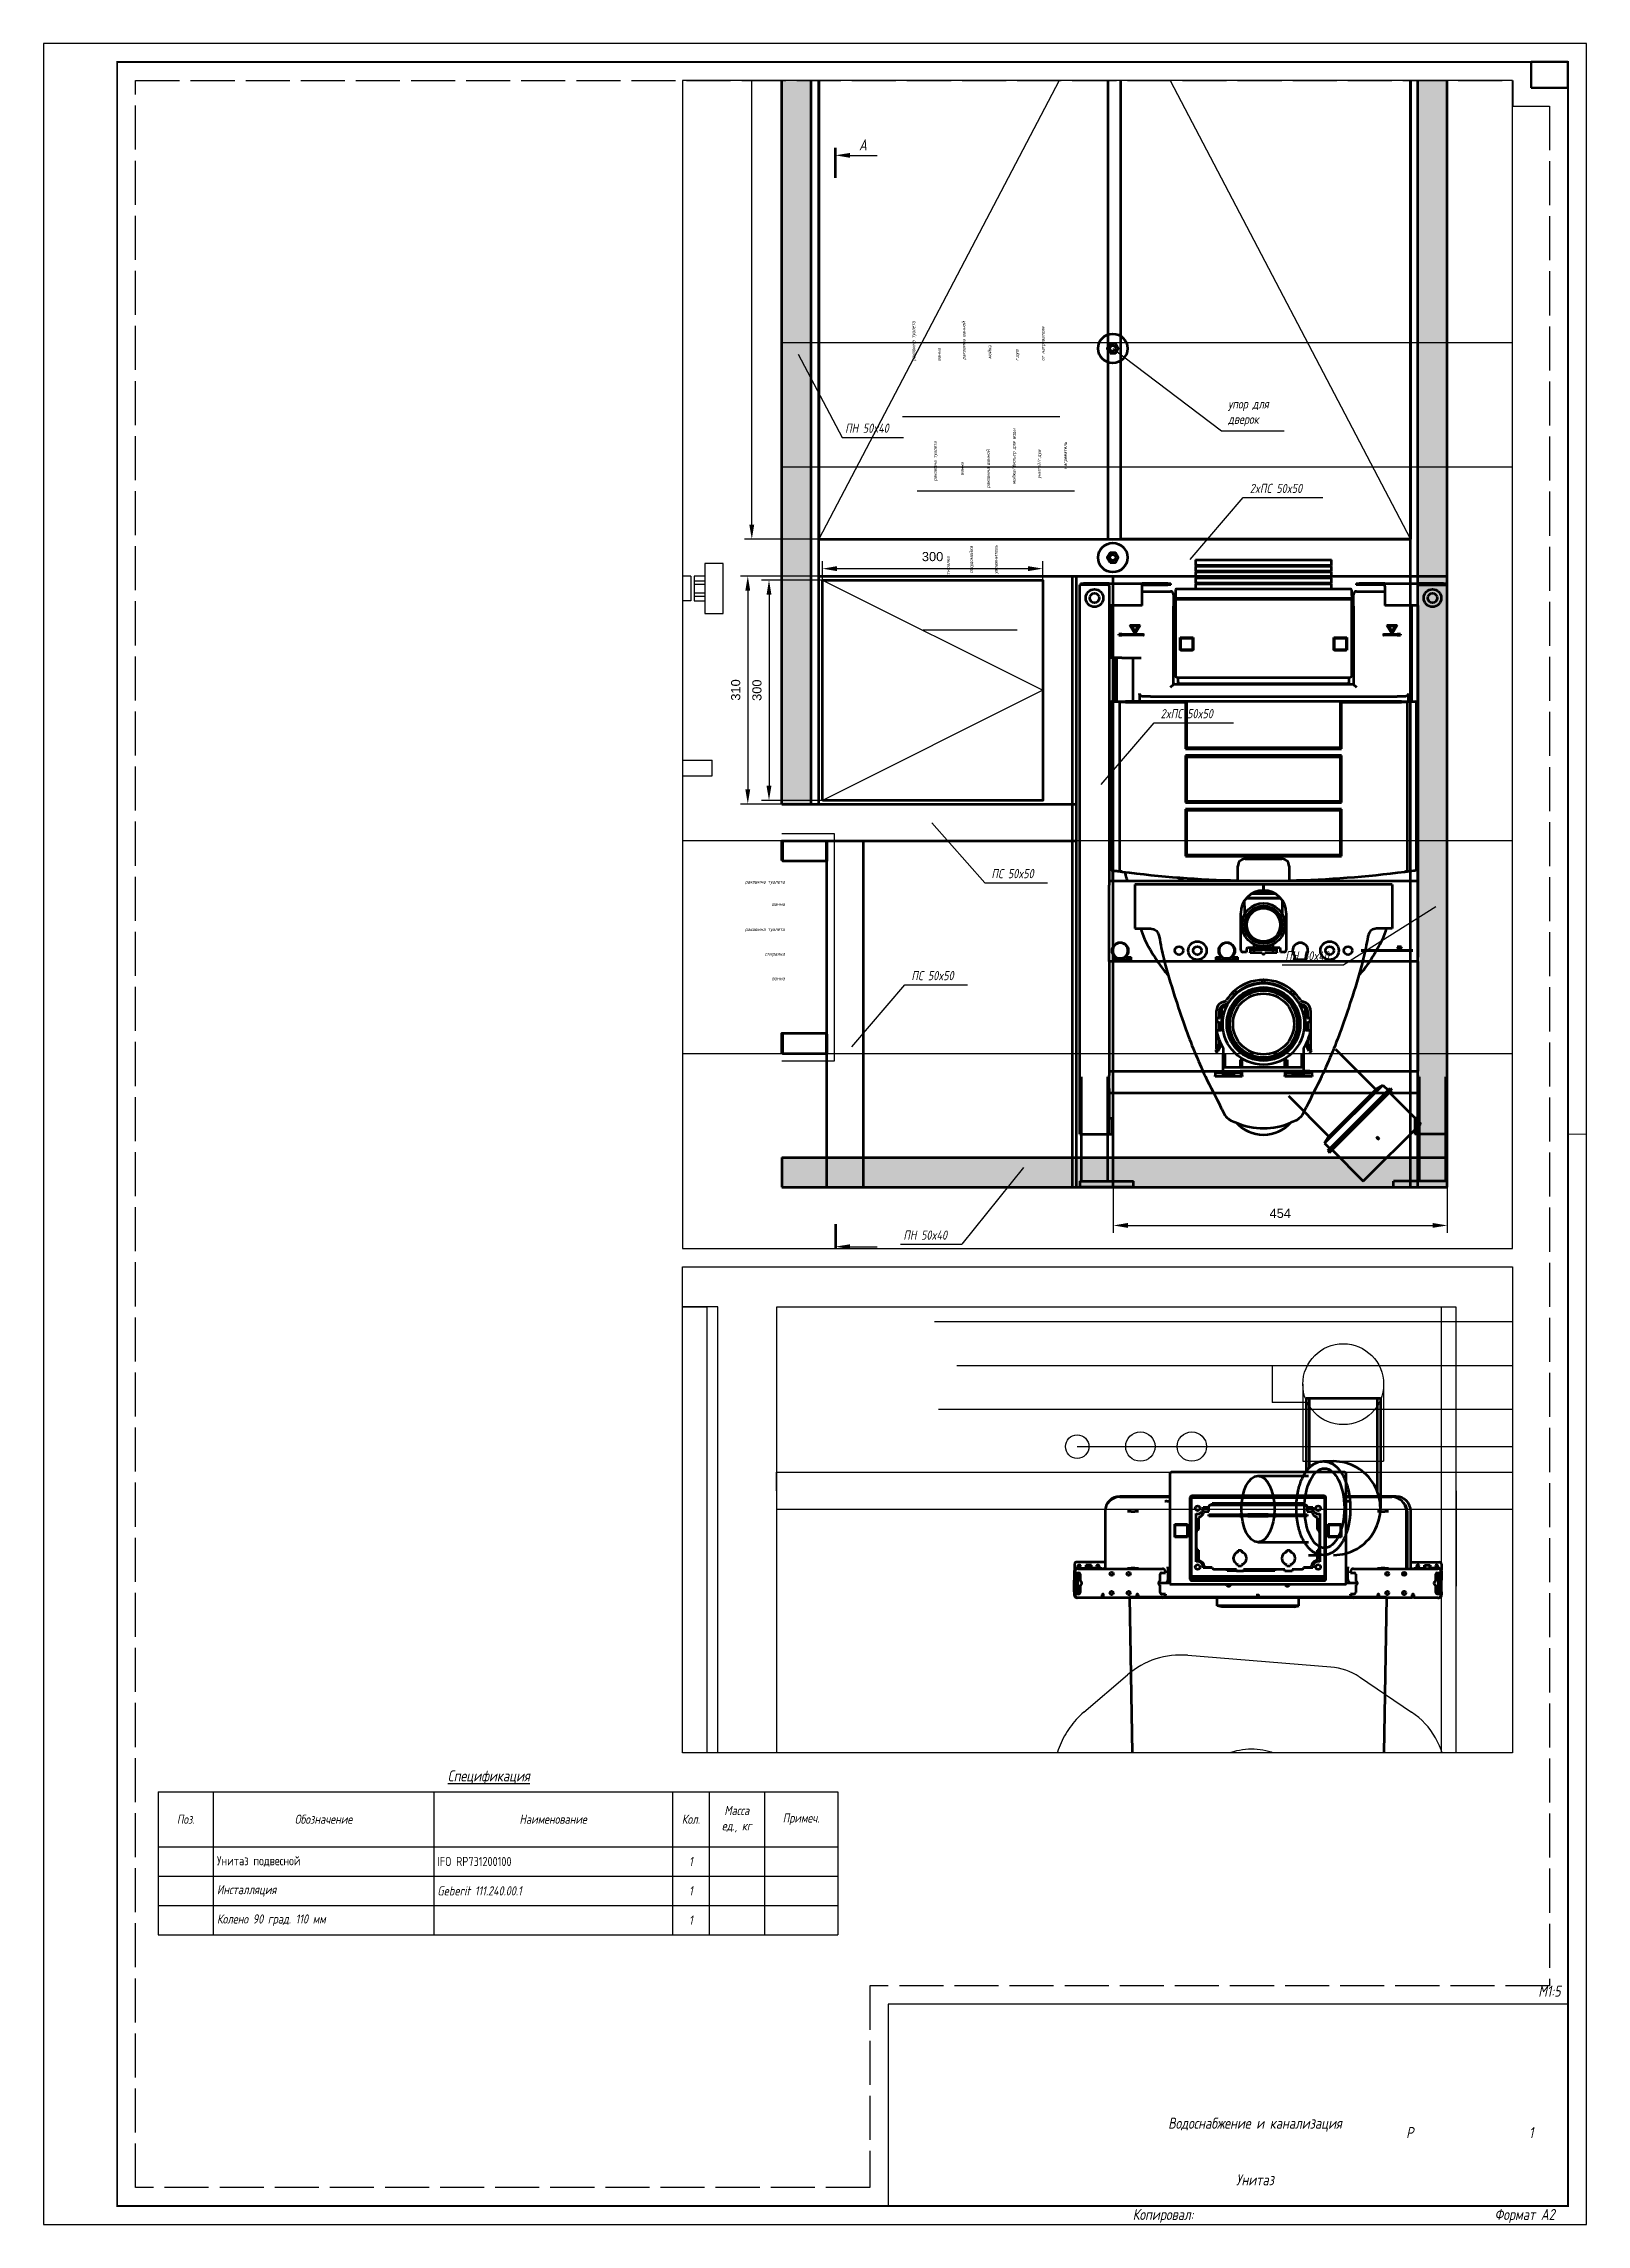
# Paper-space layout 'унит' of a CAD drawing. Header units: millimetres. Extents: x 1313 to 1733, y -789 to -195.
# The model-space entities are those that its viewports show. They can reach past a viewport. Long polylines and large blocks are cut down to what shows.
import ezdxf
from ezdxf.enums import TextEntityAlignment as Align

# ---------------------------------------------------------------- set-up
doc = ezdxf.new("R2010")
doc.units = ezdxf.units.MM
doc.linetypes.add('ACAD_ISO02W100', pattern=[15, 12, -3])
doc.linetypes.add('DASHED', pattern=[19.05, 12.7, -6.35])
for name, color, linetype in [('01 Черновое', 254, 'Continuous'), ('17 Конструкции 2', 7, 'Continuous'), ('stamp', 7, 'Continuous')]:
    doc.layers.add(name, color=color, linetype=linetype)
doc.layers.add('100 noprint', color=1, linetype='Continuous', plot=False)
doc.layers.add('noprint', color=2, linetype='Continuous', plot=False)
doc.layers.add('14 Унитаз', color=7, linetype='Continuous', lineweight=100)
doc.styles.add('ATTR', font='romans.shx', dxfattribs={"width": 0.8, "height": 1.2})
doc.styles.add('GOST typeA', font='GOST_A.TTF')
doc.styles.get("Standard").update_dxf_attribs({"font": 'arial.ttf'})
doc.styles.add('ГОСТ-ISOCPEUR', font='isocpeui.ttf', dxfattribs={"width": 0.8})
doc.dimstyles.new('ISO-25', dxfattribs={"dimtxt": 2.5, "dimasz": 2.5, "dimexe": 1.25, "dimexo": 0.625, "dimtad": 1, "dimtxsty": 'Standard', "dimcen": 2.5, "dimadec": 0, "dimazin": 0, "dimtfac": 1, "dimtmove": 0, "dimatfit": 3, "dimfxl": 1, "dimarcsym": 0})

psp = doc.layouts.new('унит')

# ---------------------------------------------------------------- texts
at = {"layer": 'stamp', "linetype": 'Continuous', "lineweight": 35, "style": 'ГОСТ-ISOCPEUR', "width": 0.8}
psp.add_text('М1:5', height=3, dxfattribs=at).set_placement((1725.97, -727.15), align=Align.RIGHT)
at = {"layer": 'stamp', "lineweight": 35, "style": 'ГОСТ-ISOCPEUR', "width": 0.8}
for s, p in [('Копировал:', (1609.48, -787.95)), ('Формат А2', (1707.98, -787.95))]:
    psp.add_text(s, height=3, dxfattribs=at).set_placement(p)
at = {"layer": 'stamp', "lineweight": 35, "char_height": 3, "width": 70.1573, "attachment_point": 5, "style": 'ГОСТ-ISOCPEUR'}
for s, insert in [('{Водоснабжение и канализация}', (1642.78, -762.01)), ('{Унитаз}', (1642.78, -777.01))]:
    psp.add_mtext(s, dxfattribs=dict(at, insert=insert))
at = {"layer": 'stamp', "ltscale": 100, "char_height": 3, "width": 20, "attachment_point": 4, "style": 'ГОСТ-ISOCPEUR'}
for s, insert in [('{\\pxqc;Р}', (1674.92, -764.15)), ('\\pxqc;1', (1707.97, -764.15))]:
    psp.add_mtext(s, dxfattribs=dict(at, insert=insert))

msp = doc.modelspace()

# ---------------------------------------------------------------- texts
at = {"color": 7, "style": 'ГОСТ-ISOCPEUR', "width": 0.8}
for p in [(115.6, 1411.5), (115.6, -105.7)]:
    msp.add_text('А', height=15, dxfattribs=at).set_placement(p, align=Align.RIGHT)
at = {"layer": '100 noprint', "color": 1, "style": 'ГОСТ-ISOCPEUR', "width": 0.8}
for s, p in [('раковина туалета', (181.4, 1124.7)), ('раковина ванной', (249.8, 1126.4, 22)), ('от нагревателя', (357.4, 1125.1)), ('ванна', (216.2, 1124.7)), ('мойка', (285, 1127.8)), ('г.душ', (321.9, 1125.1)), ('посудомойка', (259.9, 835.6)), ('увлажнитель', (293.5, 835)), ('стиралка', (228.4, 831.4))]:
    msp.add_text(s, height=5, rotation=90, dxfattribs=at).set_placement(p)
for s, p in [('раковина туалета', (210.7, 1015.4)), ('мойка/фильтр для воды', (318, 1032.9)), ('нагреватель', (387.9, 1014.6)), ('ванна', (247.3, 986.8)), ('раковина ванной', (283, 1004.4)), ('унитаз/г.душ', (352.3, 1004))]:
    msp.add_text(s, height=5, rotation=90, dxfattribs=at).set_placement(p, align=Align.RIGHT)
for s, p in [('раковина туалета', (3.9, 413.3)), ('ванна', (3.9, 382.9)), ('раковина туалета', (3.9, 348.5)), ('стиралка', (3.9, 315)), ('ванна', (3.9, 281.6))]:
    msp.add_text(s, height=5, dxfattribs=at).set_placement(p, align=Align.RIGHT)
at = {"layer": '17 Конструкции 2', "char_height": 12.5, "attachment_point": 7, "style": 'ГОСТ-ISOCPEUR'}
for s, insert, width in [('{ПН 50x40}', (86, 1027), 92.068), ('{упор для\\Pдверок}', (607.2, 1035.8), 83.082), ('{2xПC 50x50}', (636.8, 945), 96.69), ('{2xПC 50x50}', (515.4, 638.3), 96.69), ('{ПC 50x50}', (285.1, 420.5), 83.082), ('{ПН 50x40}', (685, 308.6), 92.068), ('{ПC 50x50}', (176.2, 281.6), 83.082), ('{ПН 50x40}', (165.3, -71.7), 92.068)]:
    msp.add_mtext(s, dxfattribs=dict(at, insert=insert, width=width))

# ---------------------------------------------------------------- blocks, each defined once
blk = doc.blocks.new('шапка спеки материалов')
at = {"color": 0, "ltscale": 100}
for p, q in [((0, 15), (185, 15)), ((0, 15), (0, 0)), ((15, 15), (15, 0)), ((75, 15), (75, 0)), ((140, 15), (140, 0)), ((150, 15), (150, 0)), ((165, 15), (165, 0)), ((185, 15), (185, 0)), ((0, 0), (185, 0))]:
    blk.add_line(p, q, dxfattribs=at)
at = {"color": 0, "ltscale": 100, "style": 'ГОСТ-ISOCPEUR'}
for s, insert, char_height, width, attachment_point in [('\\pxsm1,qc;{\\LСпецификация}', (90, 17), 3, 108, 8), ('\\pxsm1,qc;Поз.', (7.5, 7.5), 2.5, 13, 5), ('\\pxsm1,qc;Обозначение', (45, 7.5), 2.5, 58, 5), ('\\pxsm1,qc;Наименование', (107.5, 7.5), 2.5, 63, 5), ('\\pxsm1,qc;Кол.', (145, 7.5), 2.5, 8, 5), ('\\pxsm1,qc;Масса\\Pед., кг', (157.5, 7.5), 2.5, 13, 5), ('\\pxsm1,qc;Примеч.', (175, 7.5), 2.5, 18, 5)]:
    blk.add_mtext(s, dxfattribs=dict(at, insert=insert, char_height=char_height, width=width, attachment_point=attachment_point))
blk = doc.blocks.new('*T373')
at = {"layer": 'stamp', "color": 0, "lineweight": -2}
for p, q in [((0, 0), (185, 0)), ((0, 0), (0, -24)), ((15, 0), (15, -24)), ((75, 0), (75, -24)), ((140, 0), (140, -24)), ((150, 0), (150, -24)), ((165, 0), (165, -24)), ((185, 0), (185, -24)), ((0, -8), (185, -8)), ((0, -16), (185, -16)), ((0, -24), (185, -24))]:
    blk.add_line(p, q, dxfattribs=at)
at = {"layer": 'stamp', "color": 0, "char_height": 2.5}
for s, insert, width, attachment_point, style in [('{Унитаз подвесной}', (16, -4), 58, 4, 'GOST typeA'), ('{IFO RP731200100}', (76, -4), 63, 4, 'GOST typeA'), ('{1}', (145, -4), 8, 5, 'ГОСТ-ISOCPEUR'), ('{{\\C256;Инсталляция}}', (16, -12), 58, 4, 'ГОСТ-ISOCPEUR'), ('{Geberit 111.240.00.1}', (76, -12), 63, 4, 'ГОСТ-ISOCPEUR'), ('{1}', (145, -12), 8, 5, 'ГОСТ-ISOCPEUR'), ('{Колено 90 град. 110 мм}', (16, -20), 58, 4, 'ГОСТ-ISOCPEUR'), ('{1}', (145, -20), 8, 5, 'ГОСТ-ISOCPEUR')]:
    blk.add_mtext(s, dxfattribs=dict(at, insert=insert, width=width, attachment_point=attachment_point, style=style))
blk = doc.blocks.new('Person 4 Man Reach Both Arms PV')
at = {"color": 0, "linetype": 'ByBlock', "lineweight": -2}
for p, q in [((-2.65, 10.92), (4.05, 11.46)), ((-12.67, 7.06), (-5.15, 10.3)), ((8.36, 9.69), (10.58, 7.1)), ((1.04, 3.75), (0.76, 4.77)), ((11.74, 3.54), (11.04, -4.93)), ((-15.08, 0.09), (-16.13, 1.62)), ((-14.83, -6.98), (-15.53, -4.74)), ((1.31, -4.52), (0.3, -5.78)), ((-5.89, -7.13), (-10.02, -5.46)), ((-4.16, -7.3), (-1.33, -6.76)), ((10.45, -6.62), (8.37, -9.71)), ((4.85, -11.71), (-3.03, -12.16))]:
    blk.add_line(p, q, dxfattribs=at)
for centre, radius, start, end in [((-2.02, 3.04), 7.9, 94.5755, 113.2917), ((4.46, 6.34), 5.14, 40.6701, 94.5755), ((-11.35, 3.99), 3.35, 113.2917, 161.1375), ((-16.59, 0.66), 7.13, 28.7701, 60.4269), ((6.91, 3.94), 4.84, 355.2825, 40.6701), ((-2.39, -5.59), 11.77, 81.6778, 114.3364), ((-0.94, 4.31), 1.76, 15.205, 81.6778), ((-16.59, 5.78), 2.19, 297.4313, 341.1375), ((-9.51, 1.75), 2.48, 103.203, 167.1792), ((-13.61, 19.22), 15.46, 283.203, 294.3364), ((-14.88, 2.49), 1.52, 117.4313, 214.617), ((-2.58, -0.25), 3.22, 110.1273, 231.9875), ((1.95, -12.63), 16.4, 89.0561, 110.1273), ((2.16, -0.24), 4.01, 291.5545, 89.0561), ((-17.24, 3.51), 5.45, 319.7914, 347.1792), ((-14.04, 0.81), 1.26, 214.617, 319.7914), ((-13.57, -4.12), 2.06, 13.1482, 197.5403), ((-9.06, -3.07), 2.58, 193.1482, 248.0075), ((0.57, 3.78), 8.33, 231.9875, 291.5545), ((-23.29, -2.63), 12.67, 333.3444, 349.5239), ((7.51, -4.64), 3.54, 326.0867, 355.2825), ((-1.85, -4.05), 2.76, 280.7541, 321.143), ((-13.91, -6.69), 0.957, 197.5403, 254.641), ((-21.44, -34.1), 27.46, 56.0747, 74.6409), ((-4.73, -4.27), 3.08, 248.0075, 280.7541), ((4.6, -7.18), 4.54, 273.2085, 326.0867), ((-3.31, -7.14), 5.03, 236.0747, 273.2085)]:
    blk.add_arc(centre, radius, start, end, dxfattribs=at)
at = {"color": 0, "linetype": 'ByBlock', "lineweight": -2, "style": 'ATTR', "width": 0.8, "flags": 9}
blk.add_attdef('ESTCODE', (0, 0), '', height=0.00575, rotation=360, dxfattribs=at)
blk = doc.blocks.new('*D348')
at = {"layer": '17 Конструкции 2', "color": 0, "lineweight": -2}
for p, q in [((451, 0), (451, -62.3)), ((905.4, 0), (905.4, -62.3)), ((471, -52.3), (885.4, -52.3))]:
    blk.add_line(p, q, dxfattribs=at)
at = {"layer": '17 Конструкции 2', "color": 0}
for points in [[(471, -48.9), (471, -55.6), (451, -52.3)], [(885.4, -55.6), (885.4, -48.9), (905.4, -52.3)]]:
    blk.add_solid(points, dxfattribs=at)
at = {"layer": 'Defpoints', "color": 0}
for p in [(451, 0), (905.4, 0), (905.4, -52.3)]:
    blk.add_point(p, dxfattribs=at)
at = {"layer": '17 Конструкции 2', "color": 0, "insert": (678.2, -35.9), "char_height": 12.5, "attachment_point": 5}
blk.add_mtext('454', dxfattribs=at)
blk = doc.blocks.new('*D353')
at = {"layer": '17 Конструкции 2', "color": 0, "lineweight": -2}
for p, q in [((50, 832), (-56.5, 832)), ((-46.5, 812), (-46.5, 541.5)), ((50, 521.5), (-56.5, 521.5))]:
    blk.add_line(p, q, dxfattribs=at)
at = {"layer": '17 Конструкции 2', "color": 0}
for points in [[(-43.2, 812), (-49.8, 812), (-46.5, 832)], [(-49.8, 541.5), (-43.2, 541.5), (-46.5, 521.5)]]:
    blk.add_solid(points, dxfattribs=at)
at = {"layer": 'Defpoints', "color": 0}
for p in [(50, 832), (-46.5, 521.5), (50, 521.5)]:
    blk.add_point(p, dxfattribs=at)
at = {"layer": '17 Конструкции 2', "color": 0, "insert": (-62.9, 676.8), "char_height": 12.5, "attachment_point": 5, "rotation": 90}
blk.add_mtext('310', dxfattribs=at)
blk = doc.blocks.new('*D354')
at = {"layer": '17 Конструкции 2', "color": 0, "lineweight": -2}
for p, q in [((50, 2387), (-51, 2387)), ((-41, 902), (-41, 2367)), ((50, 882), (-51, 882))]:
    blk.add_line(p, q, dxfattribs=at)
at = {"layer": '17 Конструкции 2', "color": 0}
for points in [[(-37.7, 2367), (-44.4, 2367), (-41, 2387)], [(-44.4, 902), (-37.7, 902), (-41, 882)]]:
    blk.add_solid(points, dxfattribs=at)
at = {"layer": 'Defpoints', "color": 0}
for p in [(-41, 2387), (50, 2387), (50, 882)]:
    blk.add_point(p, dxfattribs=at)
at = {"layer": '17 Конструкции 2', "color": 0, "insert": (-57.4, 1634.5), "char_height": 12.5, "attachment_point": 5, "rotation": 90}
blk.add_mtext('1505', dxfattribs=at)
blk = doc.blocks.new('*D364')
at = {"layer": '17 Конструкции 2', "color": 0, "lineweight": -2}
for p, q in [((55, 826.5), (-27.6, 826.5)), ((-17.6, 806.5), (-17.6, 546.5)), ((55, 526.5), (-27.6, 526.5))]:
    blk.add_line(p, q, dxfattribs=at)
at = {"layer": '17 Конструкции 2', "color": 0}
for points in [[(-14.3, 806.5), (-21, 806.5), (-17.6, 826.5)], [(-21, 546.5), (-14.3, 546.5), (-17.6, 526.5)]]:
    blk.add_solid(points, dxfattribs=at)
at = {"layer": 'Defpoints', "color": 0}
for p in [(55, 826.5), (-17.6, 526.5), (55, 526.5)]:
    blk.add_point(p, dxfattribs=at)
at = {"layer": '17 Конструкции 2', "color": 0, "insert": (-34, 676.5), "char_height": 12.5, "attachment_point": 5, "rotation": 90}
blk.add_mtext('300', dxfattribs=at)
blk = doc.blocks.new('*D365')
at = {"layer": '17 Конструкции 2', "color": 0, "lineweight": -2}
for p, q in [((55, 826.5), (55, 852)), ((75, 842), (335, 842)), ((355, 826.5), (355, 852))]:
    blk.add_line(p, q, dxfattribs=at)
at = {"layer": '17 Конструкции 2', "color": 0}
for points in [[(75, 845.4), (75, 838.7), (55, 842)], [(335, 838.7), (335, 845.4), (355, 842)]]:
    blk.add_solid(points, dxfattribs=at)
at = {"layer": 'Defpoints', "color": 0}
for p in [(355, 842), (55, 826.5), (355, 826.5)]:
    blk.add_point(p, dxfattribs=at)
at = {"layer": '17 Конструкции 2', "color": 0, "insert": (205, 858.4), "char_height": 12.5, "attachment_point": 5}
blk.add_mtext('300', dxfattribs=at)

# ---------------------------------------------------------------- dimensions: what is measured, and where the dimension line sits
at = {"layer": '17 Конструкции 2'}
for base, p1, p2, picture, middle in [((-41, 2387), (50, 882), (50, 2387), '*D354', (-57.4, 1634.5)), ((-17.6, 526.5), (55, 826.5), (55, 526.5), '*D364', (-34, 676.5))]:
    dim = msp.add_linear_dim(base=base, p1=p1, p2=p2, angle=90, dimstyle='ISO-25', override={"dimtxt": 12.5, "dimasz": 20, "dimexe": 10, "dimexo": 0, "dimgap": 10, "dimdec": 0}, dxfattribs=at)
    dim.commit()
    dim.dimension.update_dxf_attribs({"geometry": picture, "text_midpoint": middle})
for base, p1, p2, override, picture, middle in [((355, 842), (55, 826.5), (355, 826.5), {"dimtxt": 12.5, "dimasz": 20, "dimexe": 10, "dimexo": 0, "dimgap": 10, "dimdec": 0}, '*D365', (205, 842)), ((905.4, -52.3), (451, 0), (905.4, 0), {"dimtxt": 12.5, "dimasz": 20, "dimexe": 10, "dimexo": 0, "dimgap": 10, "dimdec": 0, "dimpost": ''}, '*D348', (678.2, -52.3))]:
    dim = msp.add_linear_dim(base=base, p1=p1, p2=p2, dimstyle='ISO-25', override=override, dxfattribs=at)
    dim.commit()
    dim.dimension.update_dxf_attribs({"geometry": picture, "text_midpoint": middle, "dimtype": 160})
dim = msp.add_linear_dim(base=(-46.4922, 521.5118), p1=(50, 832), p2=(50, 521.5118), angle=90, dimstyle='ISO-25', override={"dimtxt": 12.5, "dimasz": 20, "dimexe": 10, "dimexo": 0, "dimgap": 10, "dimdec": 0}, dxfattribs=at)
dim.commit()
dim.dimension.update_dxf_attribs({"geometry": '*D353', "text_midpoint": (-46.4922, 676.7559), "dimtype": 160})

# ---------------------------------------------------------------- hatches: boundary and pattern name
at = {"layer": '17 Конструкции 2'}
for points in [[(40, 521.5), (40, 2590), (0, 2590), (0, 521.5)], [(905.4, 471.5), (905.4, 2590), (865.4, 2590), (865.4, 471.5)], [(905.4, 181.3), (905.4, 471.5), (865.4, 471.5), (865.4, 181.3)], [(905.4, 40), (905.4, 181.3), (865.4, 181.3), (865.4, 40)], [(61, 0), (61, 40), (0, 40), (0, 0)], [(111, 0), (111, 40), (61, 40), (61, 0)], [(401, 0), (401, 40), (111, 40), (111, 0)], [(451, 0), (451, 40), (401, 40), (401, 0)], [(855.4, 0), (855.4, 40), (451, 40), (451, 0)], [(865.4, 0), (865.4, 40), (855.4, 40), (855.4, 0)], [(905.4, 0), (905.4, 40), (865.4, 40), (865.4, 0)]]:
    msp.add_hatch(color=9, dxfattribs=at).paths.add_polyline_path(points)

# ---------------------------------------------------------------- linework, layer by layer
at = {"color": 7, "lineweight": 100}
for p, q in [((72.7, 1374.2), (72.7, 1414.9)), ((72.7, -50.7), (72.7, -91.3))]:
    msp.add_line(p, q, dxfattribs=at)
at = {"color": 7}
for p, q in [((92.7, 1404.8), (129.5, 1404.8)), ((92.7, -81.2), (129.5, -81.2))]:
    msp.add_line(p, q, dxfattribs=at)
for p, q in [((-123.8, 831.8), (-144.4, 831.8)), ((-123.8, 831.8), (-123.8, 798.4)), ((-105, 831.8), (-119.6, 831.8)), ((-119.6, 831.8), (-119.6, 798.4)), ((-105, 831.8), (-105, 798.4)), ((-119.6, 825.5), (-105, 825.5)), ((-119.6, 820.9), (-105, 820.9)), ((-119.6, 809.2), (-105, 809.2)), ((-119.6, 804.6), (-105, 804.6)), ((-123.8, 798.4), (-159.2, 798.4)), ((-119.6, 798.4), (-105, 798.4)), ((0, -3148.9), (0, -3123.9)), ((925, -3148.9), (925, -3123.9)), ((925, -3148.9), (925, -3278.9))]:
    msp.add_line(p, q)
at = {"lineweight": -2}
for p, q in [((-1895, 581.1), (-95, 581.1)), ((-95, 560), (-95, 581.1)), ((-208.6, 560), (-95, 560)), ((-1895, -2898.5), (-95, -2898.5)), ((-95, -2898.5), (-95, -3748.5)), ((-95, -2953.5), (-95, -3693.5))]:
    msp.add_line(p, q, dxfattribs=at)
at = {"flags": 128}
msp.add_lwpolyline([(-105, 781.1), (-80, 781.1), (-80, 849.1), (-105, 849.1)], close=True, dxfattribs=at)
msp.add_circle((-159.2, 818.4), 20)
at = {"color": 7}
for points in [[(92.7, 1408.1), (72.7, 1404.8), (92.7, 1401.5)], [(92.7, -84.6), (72.7, -81.2), (92.7, -77.9)]]:
    msp.add_solid(points, dxfattribs=at)
at = {"layer": '01 Черновое'}
for p, q in [((0, -2898.9), (0, -4668.9)), ((925, -2898.9), (0, -2898.9)), ((0, -2898.9), (0, -4668.9)), ((925, -4668.9), (925, -2898.9)), ((722.1, -2978.9), (674.2, -2978.9)), ((674.2, -2978.9), (674.2, -3028.9)), ((716.1, -3003.9), (716.1, -3108.9)), ((826.1, -3003.9), (826.1, -3108.9)), ((722.1, -3028.9), (674.2, -3028.9)), ((716.1, -3108.9), (826.1, -3108.9))]:
    msp.add_line(p, q, dxfattribs=at)
at = {"layer": '01 Черновое', "linetype": 'DASHED', "ltscale": 10}
for p, q in [((905, -4668.9), (905, -2898.9)), ((0, -3123.9), (925, -3123.9)), ((0, -3173.9), (925, -3173.9))]:
    msp.add_line(p, q, dxfattribs=at)
at = {"layer": '01 Черновое', "lineweight": -2, "flags": 128}
msp.add_lwpolyline([(-1895, -4668.5), (-80, -4668.5), (-80, -2898.5), (-1895, -2898.5)], close=True, dxfattribs=at)
at = {"layer": '01 Черновое'}
for centre, radius in [((771.1, -3003.9), 55), ((409, -3088.9), 16), ((495, -3088.9), 20), ((565, -3088.9), 20)]:
    msp.add_circle(centre, radius, dxfattribs=at)
at = {"layer": '100 noprint', "color": 2, "linetype": 'DASHED', "ltscale": 10}
for p, q in [((0, 1150), (8888.8, 1150)), ((11039.9, 980), (0, 980)), ((11013.5, 471.5), (-12184.1, 471.5)), ((11013.5, 181.3), (-12184.1, 181.3))]:
    msp.add_line(p, q, dxfattribs=at)
at = {"layer": '100 noprint', "color": 2}
for p, q in [((164, 1049.3), (378, 1049.3)), ((184, 948.2), (398, 948.2)), ((192, 758.9), (320, 758.9))]:
    msp.add_line(p, q, dxfattribs=at)
at = {"layer": '100 noprint', "color": 2, "linetype": 'DASHED', "ltscale": 10}
msp.add_lwpolyline([(409, -3088.9), (8888.8, -3088.9), (8888.8, 1787.9)], dxfattribs=at)
at = {"layer": '100 noprint', "color": 2, "linetype": 'DASHED', "ltscale": 10, "flags": 128}
for points in [[(215, -2918.6), (9059.2, -2918.6), (9059.2, 1147.5)], [(245.3, -2978.6), (8999.2, -2978.6), (8999.2, 930.6)], [(8939.2, 471.3), (8939.2, -3038.6), (220.4, -3038.6)], [(925, -3123.9), (8853.8, -3123.9), (8853.8, 0)], [(925, -3173.9), (8803.8, -3173.9), (8803.8, 0)]]:
    msp.add_lwpolyline(points, dxfattribs=at)
at = {"layer": '14 Унитаз', "ltscale": 25}
for p, q in [((562.9, 854), (564.9, 854)), ((562.9, 854), (562.9, 846.9)), ((563.5, 846.5), (562.9, 846.9)), ((562.9, 845.1), (563.5, 845.5)), ((562.9, 845.1), (562.9, 838.9)), ((563.5, 838.5), (562.9, 838.9)), ((562.9, 837.1), (563.5, 837.5)), ((562.9, 837.1), (562.9, 830.9)), ((564.4, 846), (563.5, 846.5)), ((563.5, 845.5), (564.4, 846)), ((564.4, 838), (563.5, 838.5)), ((563.5, 837.5), (564.4, 838)), ((746.4, 846), (564.4, 846)), ((746.4, 838), (564.4, 838)), ((564.9, 854), (745.9, 854)), ((564.9, 846.9), (745.9, 846.9)), ((745.9, 845.1), (564.9, 845.1)), ((564.9, 838.9), (745.9, 838.9)), ((745.9, 837.1), (564.9, 837.1)), ((745.9, 854), (747.9, 854)), ((746.4, 846), (747.3, 846.5)), ((747.3, 845.5), (746.4, 846)), ((746.4, 838), (747.3, 838.5)), ((747.3, 837.5), (746.4, 838)), ((747.9, 846.9), (747.3, 846.5)), ((747.3, 845.5), (747.9, 845.1)), ((747.9, 838.9), (747.3, 838.5)), ((747.3, 837.5), (747.9, 837.1)), ((747.9, 846.9), (747.9, 854)), ((747.9, 838.9), (747.9, 845.1)), ((747.9, 830.9), (747.9, 837.1)), ((405.4, 72), (405.4, 820)), ((409.4, 820), (405.4, 820)), ((406.4, 822), (410.4, 822)), ((406.4, 822), (406.4, 820)), ((441.4, 820), (409.4, 820)), ((443.4, 822), (410.4, 822)), ((443.4, 820), (410.4, 820)), ((445.4, 822), (443.4, 822)), ((443.4, 820), (443.4, 822)), ((445.4, 820), (443.4, 820)), ((445.4, 822), (490.4, 822)), ((445.4, 818), (445.4, 822)), ((445.4, 818), (445.4, 796)), ((492.4, 822), (490.4, 822)), ((490.4, 818), (490.4, 822)), ((490.4, 820), (492.4, 820)), ((490.4, 796), (490.4, 818)), ((490.4, 811), (492.9, 811)), ((525.4, 822), (492.4, 822)), ((492.4, 822), (492.4, 820)), ((492.4, 820), (525.4, 820)), ((492.9, 811), (528.9, 811)), ((525.4, 822), (529.4, 822)), ((529.4, 820), (525.4, 820)), ((529.4, 820), (529.4, 822)), ((532.9, 807), (532.9, 791)), ((535.4, 805), (534.9, 805)), ((535.4, 813), (535.4, 805.5)), ((535.4, 805.5), (535.4, 801.5)), ((535.4, 800), (535.4, 802)), ((535.7, 813.7), (536.4, 813)), ((774.4, 814), (536.4, 814)), ((563.5, 830.5), (562.9, 830.9)), ((562.9, 829.1), (563.5, 829.5)), ((562.9, 829.1), (562.9, 822.9)), ((563.5, 822.5), (562.9, 822.9)), ((562.9, 821.1), (563.5, 821.5)), ((562.9, 821.1), (562.9, 814)), ((564.4, 830), (563.5, 830.5)), ((563.5, 829.5), (564.4, 830)), ((564.4, 822), (563.5, 822.5)), ((563.5, 821.5), (564.4, 822)), ((746.4, 830), (564.4, 830)), ((746.4, 822), (564.4, 822)), ((564.9, 830.9), (745.9, 830.9)), ((745.9, 829.1), (564.9, 829.1)), ((564.9, 822.9), (745.9, 822.9)), ((745.9, 821.1), (564.9, 821.1)), ((746.4, 830), (747.3, 830.5)), ((747.3, 829.5), (746.4, 830)), ((746.4, 822), (747.3, 822.5)), ((747.3, 821.5), (746.4, 822)), ((747.9, 830.9), (747.3, 830.5)), ((747.3, 829.5), (747.9, 829.1)), ((747.9, 822.9), (747.3, 822.5)), ((747.3, 821.5), (747.9, 821.1)), ((747.9, 822.9), (747.9, 829.1)), ((747.9, 814), (747.9, 821.1)), ((774.4, 813), (775.1, 813.7)), ((775.4, 805.5), (775.4, 813)), ((775.4, 805.5), (775.4, 801.5)), ((775.9, 805), (775.4, 805)), ((775.4, 802), (775.4, 800)), ((777.9, 791), (777.9, 807)), ((781.4, 822), (785.4, 822)), ((781.4, 822), (781.4, 820)), ((785.4, 820), (781.4, 820)), ((781.9, 811), (817.9, 811)), ((818.4, 822), (785.4, 822)), ((818.4, 820), (785.4, 820)), ((817.9, 811), (820.4, 811)), ((820.4, 822), (818.4, 822)), ((818.4, 820), (818.4, 822)), ((818.4, 820), (820.4, 820)), ((820.4, 822), (865.4, 822)), ((820.4, 818), (820.4, 822)), ((820.4, 818), (820.4, 796)), ((867.4, 822), (865.4, 822)), ((865.4, 818), (865.4, 822)), ((865.4, 820), (867.4, 820)), ((865.4, 796), (865.4, 818)), ((900.4, 822), (867.4, 822)), ((867.4, 822), (867.4, 820)), ((867.4, 820), (900.4, 820)), ((869.4, 820), (901.4, 820)), ((900.4, 822), (904.4, 822)), ((901.4, 820), (905.4, 820)), ((904.4, 820), (904.4, 822)), ((905.4, 72), (905.4, 820)), ((445.4, 796), (445.4, 792)), ((445.4, 792), (445.4, 416.7)), ((490.4, 792), (445.4, 792)), ((447.4, 791), (447.4, 722.4)), ((490.4, 792), (490.4, 796)), ((532.9, 684.5), (532.9, 791)), ((536.4, 801.5), (535.4, 801.5)), ((775.4, 800), (535.4, 800)), ((535.4, 800), (535.4, 696)), ((774.4, 801.5), (536.4, 801.5)), ((775.4, 801.5), (774.4, 801.5)), ((775.4, 696), (775.4, 800)), ((777.9, 791), (777.9, 684.5)), ((820.4, 796), (820.4, 792)), ((865.4, 792), (820.4, 792)), ((857.4, 661), (857.4, 791)), ((865.4, 792), (865.4, 796)), ((865.4, 792), (865.4, 416.7)), ((458.6, 751.3), (458.6, 752.8)), ((462.4, 752.8), (458.6, 752.8)), ((458.6, 751.3), (462.4, 751.3)), ((462.4, 752.8), (491.6, 752.8)), ((491.6, 751.3), (462.4, 751.3)), ((480.4, 753.1), (473.4, 765.2)), ((473.4, 765.2), (487.4, 765.2)), ((476, 763.7), (480.4, 756.1)), ((484.8, 763.7), (476, 763.7)), ((487.4, 765.2), (480.4, 753.1)), ((480.4, 756.1), (484.8, 763.7)), ((542.1, 730.8), (542.1, 748.3)), ((542.1, 748.3), (559.6, 748.3)), ((542.4, 748.3), (542.4, 747.5)), ((542.4, 747.5), (542.6, 747.8)), ((542.4, 747.5), (542.4, 731.5)), ((542.6, 747.8), (542.9, 748)), ((542.9, 747.5), (542.6, 747.8)), ((558.9, 748), (542.9, 748)), ((542.9, 731.5), (542.9, 747.5)), ((542.9, 747.5), (558.9, 747.5)), ((558.9, 748), (559.1, 747.8)), ((558.9, 747.5), (559.1, 747.8)), ((558.9, 747.5), (558.9, 731.5)), ((559.1, 747.8), (559.4, 747.5)), ((559.4, 747.5), (559.4, 748.3)), ((559.4, 731.5), (559.4, 747.5)), ((559.6, 748.3), (559.6, 730.8)), ((751.1, 730.8), (751.1, 748.3)), ((751.1, 748.3), (768.6, 748.3)), ((751.4, 748.3), (751.4, 747.5)), ((751.4, 747.5), (751.6, 747.8)), ((751.4, 747.5), (751.4, 731.5)), ((751.6, 747.8), (751.9, 748)), ((751.9, 747.5), (751.6, 747.8)), ((767.9, 748), (751.9, 748)), ((751.9, 731.5), (751.9, 747.5)), ((751.9, 747.5), (767.9, 747.5)), ((767.9, 748), (768.1, 747.8)), ((767.9, 747.5), (768.1, 747.8)), ((767.9, 747.5), (767.9, 731.5)), ((768.1, 747.8), (768.4, 747.5)), ((768.4, 747.5), (768.4, 748.3)), ((768.4, 731.5), (768.4, 747.5)), ((768.6, 748.3), (768.6, 730.8)), ((819.1, 752.8), (837.4, 752.8)), ((837.4, 751.3), (819.1, 751.3)), ((830.4, 753.1), (823.4, 765.2)), ((823.4, 765.2), (837.4, 765.2)), ((826, 763.7), (830.4, 756.1)), ((834.8, 763.7), (826, 763.7)), ((837.4, 765.2), (830.4, 753.1)), ((830.4, 756.1), (834.8, 763.7)), ((841.8, 752.8), (837.4, 752.8)), ((837.4, 751.3), (841.8, 751.3)), ((841.8, 752.8), (841.8, 751.3)), ((462.4, 720.4), (449.4, 720.4)), ((453.4, 718.4), (453.4, 661)), ((455.4, 720.4), (455.4, 661)), ((462.4, 720.4), (488.9, 720.4)), ((477.4, 720.4), (477.4, 661)), ((559.6, 730.8), (542.1, 730.8)), ((542.6, 731.3), (542.4, 731.5)), ((542.9, 731.5), (542.6, 731.3)), ((542.9, 731), (542.6, 731.3)), ((558.9, 731.5), (542.9, 731.5)), ((542.9, 731), (558.9, 731)), ((558.9, 731.5), (559.1, 731.3)), ((559.1, 731.3), (558.9, 731)), ((559.4, 731.5), (559.1, 731.3)), ((768.6, 730.8), (751.1, 730.8)), ((751.6, 731.3), (751.4, 731.5)), ((751.9, 731.5), (751.6, 731.3)), ((751.9, 731), (751.6, 731.3)), ((767.9, 731.5), (751.9, 731.5)), ((751.9, 731), (767.9, 731)), ((767.9, 731.5), (768.1, 731.3)), ((768.1, 731.3), (767.9, 731)), ((768.4, 731.5), (768.1, 731.3)), ((528.9, 680.5), (532.9, 684.5)), ((534.9, 686.5), (532.9, 684.5)), ((777.9, 684.5), (532.9, 684.5)), ((537.4, 694), (773.4, 694)), ((538.9, 694), (538.9, 685.5)), ((540.9, 687.5), (538.9, 685.5)), ((538.9, 685.5), (771.9, 685.5)), ((769.9, 687.5), (771.9, 685.5)), ((771.9, 685.5), (771.9, 694)), ((775.9, 686.5), (777.9, 684.5)), ((777.9, 684.5), (781.9, 680.5)), ((447.4, 660), (447.4, 432.4)), ((448.4, 661), (467.4, 661)), ((459.8, 430.8), (459.8, 660)), ((467.4, 660), (459.8, 660)), ((843.4, 661), (467.4, 661)), ((467.4, 660), (550.9, 660)), ((486.4, 672), (486.4, 661)), ((501.6, 668), (492.2, 668)), ((501.6, 668), (837.4, 668)), ((549.4, 660), (549.4, 596.5)), ((550.9, 598), (550.9, 660)), ((759.9, 660), (843.4, 660)), ((759.9, 660), (759.9, 598)), ((761.4, 596.5), (761.4, 660)), ((846.7, 668), (837.4, 668)), ((843.4, 661), (862.4, 661)), ((851, 660), (843.4, 660)), ((851, 660), (851, 430.8)), ((852.6, 661), (852.6, 672)), ((863.4, 432.4), (863.4, 660)), ((550.9, 598), (549.4, 596.5)), ((549.4, 596.5), (761.4, 596.5)), ((759.9, 598), (550.9, 598)), ((761.4, 596.5), (759.9, 598)), ((761.4, 587.5), (549.4, 587.5)), ((549.4, 587.5), (550.9, 586)), ((549.4, 587.5), (549.4, 523.5)), ((550.9, 586), (759.9, 586)), ((550.9, 525), (550.9, 586)), ((759.9, 586), (761.4, 587.5)), ((759.9, 586), (759.9, 525)), ((761.4, 523.5), (761.4, 587.5)), ((549.4, 523.5), (550.9, 525)), ((549.4, 523.5), (761.4, 523.5)), ((550.9, 513), (549.4, 514.5)), ((549.4, 514.5), (549.4, 450.5)), ((761.4, 514.5), (549.4, 514.5)), ((759.9, 525), (550.9, 525)), ((550.9, 452), (550.9, 513)), ((550.9, 513), (759.9, 513)), ((759.9, 525), (761.4, 523.5)), ((761.4, 514.5), (759.9, 513)), ((759.9, 513), (759.9, 452)), ((761.4, 450.5), (761.4, 514.5)), ((549.4, 450.5), (550.9, 452)), ((549.4, 450.5), (761.4, 450.5)), ((759.9, 452), (550.9, 452)), ((630.4, 447), (680.4, 447)), ((759.9, 452), (761.4, 450.5)), ((445.4, 417), (865.4, 417)), ((445.4, 416.7), (445.4, 411)), ((450.4, 417), (450.4, 420.9)), ((612.9, 417), (612.9, 417.6)), ((620.4, 417.4), (620.4, 437)), ((690.4, 437), (690.4, 417.4)), ((697.9, 417), (697.9, 417.6)), ((865.4, 416.7), (865.4, 411)), ((445.4, 313), (445.4, 411)), ((830.4, 412), (480.4, 412)), ((480.4, 412), (480.4, 352)), ((629.5, 383), (629.5, 390.1)), ((678.6, 393.5), (632.1, 393.5)), ((639.3, 399.5), (671.5, 399.5)), ((643.2, 401.5), (667.6, 401.5)), ((655.2, 412.9), (655.2, 411)), ((655.2, 412.9), (655.5, 412.9)), ((655.2, 404), (655.2, 411)), ((655.5, 411), (655.5, 412.9)), ((655.5, 411), (655.5, 404)), ((681.2, 383), (681.2, 390.1)), ((830.4, 412), (830.4, 352)), ((865.4, 411), (865.4, 313)), ((624.4, 323), (624.4, 373)), ((629.5, 383), (629.5, 371.2)), ((681.2, 371.2), (681.2, 383)), ((686.4, 373), (686.4, 323)), ((480.4, 352), (499.8, 352)), ((642.3, 330.6), (642.3, 326)), ((668.5, 326), (668.5, 330.6)), ((830.4, 352), (811, 352)), ((837.4, 327.2), (843.4, 327.2)), ((840.3, 322.2), (837.4, 327.2)), ((837.9, 326.9), (840.4, 322.6)), ((842.9, 326.9), (837.9, 326.9)), ((840.4, 322.6), (842.9, 326.9)), ((843.4, 327.2), (840.5, 322.2)), ((445.4, 307.3), (445.4, 313)), ((445.4, 307.3), (445.4, 157.7)), ((452.9, 307), (445.4, 307)), ((452.9, 313), (452.9, 314.7)), ((452.9, 313), (452.9, 307)), ((452.9, 310), (475.4, 310)), ((475.4, 307), (452.9, 307)), ((460.4, 311), (460.6, 311)), ((467.9, 314.7), (467.9, 313)), ((467.9, 313), (475.4, 313)), ((475.4, 307), (475.4, 313)), ((590.4, 307), (475.4, 307)), ((590.4, 313), (597.9, 313)), ((590.4, 313), (590.4, 307)), ((590.4, 310), (620.4, 310)), ((620.4, 307), (590.4, 307)), ((597.9, 313), (597.9, 314.7)), ((612.9, 314.7), (612.9, 313)), ((612.9, 313), (620.4, 313)), ((620.4, 307), (620.4, 313)), ((697.9, 307), (620.4, 307)), ((632.4, 320), (627.4, 320)), ((633.4, 326), (637.4, 326)), ((637.4, 326), (637.4, 320)), ((637.4, 326), (673.4, 326)), ((673.4, 323), (637.4, 323)), ((637.4, 319), (637.4, 320)), ((653.4, 319), (637.4, 319)), ((642.3, 323), (642.3, 319)), ((673.4, 319), (657.4, 319)), ((668.5, 319), (668.5, 323)), ((673.4, 320), (673.4, 326)), ((673.4, 326), (677.4, 326)), ((673.4, 320), (673.4, 319)), ((683.4, 320), (678.4, 320)), ((697.9, 313), (697.9, 314.7)), ((697.9, 313), (697.9, 307)), ((697.9, 310), (712.9, 310)), ((712.9, 307), (697.9, 307)), ((712.9, 314.7), (712.9, 313)), ((712.9, 307), (712.9, 313)), ((865.4, 307), (712.9, 307)), ((788.4, 322.2), (840.3, 322.2)), ((788.4, 321.9), (788.4, 322.2)), ((858.4, 321.9), (788.4, 321.9)), ((840.5, 322.2), (858.4, 322.2)), ((858.4, 322.2), (858.4, 321.9)), ((865.4, 307.3), (865.4, 313)), ((865.4, 307.3), (865.4, 157.7)), ((591.4, 227.3), (591.4, 240.3)), ((595.4, 229.3), (595.4, 240.3)), ((598.4, 242.3), (598.4, 214.5)), ((603.4, 252.3), (600.8, 252.3)), ((603.4, 248.3), (600.8, 248.3)), ((600.8, 245.7), (603.4, 245.7)), ((603.4, 248.7), (603.4, 248.3)), ((603.4, 248.3), (603.4, 246)), ((610.9, 256), (610.9, 255.2)), ((699.9, 255.2), (699.9, 256)), ((709.9, 252.3), (707.4, 252.3)), ((707.4, 248.7), (707.4, 248.3)), ((707.4, 248.3), (707.4, 246)), ((709.9, 248.3), (707.4, 248.3)), ((707.4, 245.7), (709.9, 245.7)), ((712.4, 214.5), (712.4, 242.3)), ((715.4, 240.3), (715.4, 229.3)), ((719.4, 240.3), (719.4, 227.3)), ((591.4, 204.3), (591.4, 227.3)), ((591.4, 213.5), (598.4, 213.5)), ((595.4, 213.5), (595.4, 225.3)), ((600.4, 214.5), (598.4, 214.5)), ((598.4, 214.5), (598.4, 213.5)), ((600.4, 214.6), (600.4, 214.5)), ((710.4, 214.5), (710.4, 214.6)), ((712.4, 214.5), (710.4, 214.5)), ((712.4, 213.5), (712.4, 214.5)), ((712.4, 213.5), (719.6, 213.5)), ((715.4, 225.3), (715.4, 213.5)), ((719.4, 227.3), (719.4, 213.5)), ((719.4, 212.2), (719.4, 204.3)), ((590.5, 186.6), (595.4, 195.1)), ((591.4, 188.2), (591.4, 204.3)), ((598.1, 193.8), (593.1, 185.1)), ((595.4, 195.1), (595.4, 199.5)), ((600.4, 189.7), (600.4, 181)), ((600.4, 181), (603.4, 181)), ((600.4, 163), (600.4, 181)), ((603.4, 163), (603.4, 181)), ((707.4, 163), (707.4, 181)), ((707.4, 181), (710.4, 181)), ((710.4, 181), (710.4, 189.4)), ((710.4, 163), (710.4, 181)), ((717.7, 185.1), (712.8, 193.6)), ((715.4, 198.9), (715.4, 195.1)), ((715.4, 195.1), (720.3, 186.6)), ((719.4, 204.3), (719.4, 188.2)), ((808.4, 132.9), (753.8, 187.5)), ((407.9, 8), (407.9, 150)), ((442.9, 150), (442.9, 8)), ((445.4, 158), (589.4, 158)), ((445.4, 157.7), (445.4, 152)), ((445.4, 134), (445.4, 152)), ((589.4, 158), (592.4, 158)), ((589.4, 158), (589.4, 152)), ((592.4, 155), (589.4, 155)), ((589.4, 150.5), (589.4, 152)), ((626.4, 150.5), (589.4, 150.5)), ((592.4, 158), (595.9, 158)), ((592.4, 158), (592.4, 155)), ((595.9, 155), (592.4, 155)), ((595.9, 158), (619.9, 158)), ((600.4, 155), (595.9, 155)), ((600.4, 163), (710.4, 163)), ((600.4, 158), (600.4, 163)), ((600.4, 155), (615.4, 155)), ((600.4, 151.5), (600.4, 155)), ((600.4, 151.5), (615.4, 151.5)), ((610.2, 150.5), (610.2, 151.5)), ((619.9, 155), (615.4, 155)), ((615.4, 151.5), (615.4, 155)), ((619.9, 158), (623.4, 158)), ((623.4, 155), (619.9, 155)), ((623.4, 173), (626.4, 173)), ((623.4, 173), (623.4, 163)), ((623.4, 155), (623.4, 158)), ((687.4, 158), (623.4, 158)), ((626.4, 155), (623.4, 155)), ((624.9, 154.5), (624.9, 155)), ((624.9, 154.5), (626.4, 154.5)), ((624.9, 150.5), (624.9, 154.5)), ((626.4, 163), (626.4, 173)), ((626.4, 152), (626.4, 158)), ((626.4, 152), (626.4, 150.5)), ((684.4, 163), (684.4, 173)), ((684.4, 173), (687.4, 173)), ((684.4, 158), (684.4, 152)), ((687.4, 155), (684.4, 155)), ((685.9, 154.5), (684.4, 154.5)), ((684.4, 150.5), (684.4, 152)), ((721.4, 150.5), (684.4, 150.5)), ((685.9, 154.5), (685.9, 155)), ((685.9, 150.5), (685.9, 154.5)), ((687.4, 173), (687.4, 163)), ((690.9, 158), (687.4, 158)), ((687.4, 155), (687.4, 158)), ((687.4, 155), (690.9, 155)), ((714.9, 158), (690.9, 158)), ((690.9, 155), (695.4, 155)), ((695.4, 151.5), (695.4, 155)), ((710.4, 155), (695.4, 155)), ((710.4, 151.5), (695.4, 151.5)), ((700.6, 150.5), (700.6, 151.5)), ((710.4, 158), (710.4, 163)), ((710.4, 155), (714.9, 155)), ((710.4, 151.5), (710.4, 155)), ((718.4, 158), (714.9, 158)), ((714.9, 155), (718.4, 155)), ((718.4, 158), (718.4, 155)), ((718.4, 158), (721.4, 158)), ((721.4, 155), (718.4, 155)), ((721.4, 152), (721.4, 158)), ((721.4, 158), (865.4, 158)), ((721.4, 152), (721.4, 150.5)), ((865.4, 152), (865.4, 157.7)), ((865.4, 152), (865.4, 134)), ((867.9, 8), (867.9, 150)), ((902.9, 150), (902.9, 8)), ((445.4, 134), (445.4, 128.3)), ((445.4, 128.3), (445.4, 72)), ((865.4, 128), (445.4, 128)), ((744.5, 69), (689.9, 123.6)), ((738.4, 59.6), (817.8, 138.9)), ((742.9, 49.6), (827.8, 134.5)), ((743.9, 68.3), (809.1, 133.5)), ((745.4, 47.2), (830.2, 132)), ((809.1, 133.5), (817.8, 138.9)), ((817.8, 138.9), (825, 131.7)), ((826.8, 128.6), (869.3, 86.2)), ((827.8, 134.5), (830.2, 132)), ((865.4, 128.3), (865.4, 134)), ((865.4, 128.3), (865.4, 72)), ((445.4, 94), (449.4, 94)), ((449.4, 94), (449.4, 72)), ((865.4, 94), (861.4, 94)), ((861.4, 94), (861.4, 72)), ((405.4, 72), (409.4, 72)), ((409.4, 72), (441.4, 72)), ((441.4, 72), (445.4, 72)), ((445.4, 72), (449.4, 72)), ((743.9, 68.3), (738.4, 59.6)), ((738.4, 59.6), (745.7, 52.4)), ((791.2, 8.1), (869.3, 86.2)), ((811, 66.4), (809.2, 68.2)), ((811, 66.4), (809.2, 64.7)), ((811, 66.4), (812.7, 68.2)), ((811, 66.4), (812.7, 64.7)), ((865.4, 72), (861.4, 72)), ((869.4, 72), (865.4, 72)), ((901.4, 72), (869.4, 72)), ((905.4, 72), (901.4, 72)), ((742.9, 49.6), (745.4, 47.2)), ((748.8, 50.6), (791.2, 8.1)), ((405.6, 8), (405.6, 0)), ((405.6, 8), (408.1, 8)), ((408.1, 0), (405.6, 0)), ((408.1, 8), (476.1, 8)), ((476.1, 0), (408.1, 0)), ((476.1, 8), (478.6, 8)), ((478.6, 0), (476.1, 0)), ((478.6, 0), (478.6, 8)), ((832.1, 0), (832.1, 8)), ((834.6, 8), (832.1, 8)), ((832.1, 0), (834.6, 0)), ((902.6, 8), (834.6, 8)), ((834.6, 0), (902.6, 0)), ((905.1, 8), (902.6, 8)), ((902.6, 0), (905.1, 0)), ((905.1, 8), (905.1, 0)), ((535, -3125.9), (535, -3275.4)), ((773, -3123.9), (537, -3123.9)), ((775, -3275.4), (775, -3125.9)), ((447, -3176.7), (447, -3177.4)), ((535, -3156.7), (467, -3156.7)), ((467, -3157.4), (535, -3157.4)), ((531, -3163.2), (535, -3163.2)), ((562.5, -3158.1), (562.5, -3269.4)), ((745.5, -3156.1), (564.5, -3156.1)), ((564.5, -3269.4), (564.5, -3158.1)), ((564.5, -3158.1), (745.5, -3158.1)), ((580.3, -3171.4), (588, -3171.4)), ((588, -3177.4), (588, -3170.4)), ((590, -3168.4), (720, -3168.4)), ((592.5, -3168.4), (592.5, -3165.9)), ((592.5, -3165.9), (717.5, -3165.9)), ((717.5, -3166.8), (592.5, -3166.8)), ((717.5, -3165.9), (717.5, -3168.4)), ((722, -3170.4), (722, -3177.4)), ((722, -3171.4), (729.7, -3171.4)), ((745.5, -3158.1), (745.5, -3269.4)), ((747.5, -3269.4), (747.5, -3158.1)), ((843, -3156.7), (775, -3156.7)), ((775, -3157.4), (837, -3157.4)), ((775, -3163.2), (779, -3163.2)), ((858, -3176.7), (858, -3254.2)), ((863, -3254.2), (863, -3176.7)), ((447, -3177.4), (447, -3255.2)), ((482.5, -3177.4), (477.5, -3177.4)), ((482.5, -3177.4), (487.5, -3177.4)), ((492.5, -3177.4), (487.5, -3177.4)), ((541.8, -3194.7), (559.3, -3194.7)), ((541.8, -3212.2), (541.8, -3194.7)), ((542, -3195.4), (542.5, -3194.9)), ((542.5, -3195.4), (542, -3195.4)), ((542, -3195.4), (542, -3211.4)), ((542.5, -3194.9), (542.5, -3195.4)), ((558.5, -3194.9), (542.5, -3194.9)), ((542.5, -3211.4), (542.5, -3195.4)), ((542.5, -3195.4), (558.5, -3195.4)), ((558.5, -3194.9), (559, -3195.4)), ((558.5, -3195.4), (558.5, -3194.9)), ((559, -3195.4), (558.5, -3195.4)), ((558.5, -3195.4), (558.5, -3211.4)), ((559, -3211.4), (559, -3195.4)), ((559.3, -3194.7), (559.3, -3212.2)), ((570.7, -3245.8), (570.7, -3180.1)), ((571.3, -3226.7), (571.3, -3205.2)), ((574.5, -3201.9), (574.5, -3186.5)), ((582.8, -3177.4), (588, -3177.4)), ((588, -3181.4), (593, -3181.4)), ((588, -3183.4), (588, -3181.4)), ((593, -3183.4), (588, -3183.4)), ((593, -3181.4), (630.4, -3181.4)), ((630.4, -3183.4), (593, -3183.4)), ((634, -3181.4), (630.4, -3181.4)), ((630.4, -3183.4), (634, -3183.4)), ((634, -3181.4), (637.5, -3181.4)), ((637.5, -3183.4), (634, -3183.4)), ((637.5, -3181.4), (641.1, -3181.4)), ((641.1, -3183.4), (637.5, -3183.4)), ((668.9, -3181.4), (641.1, -3181.4)), ((641.1, -3183.4), (668.9, -3183.4)), ((668.9, -3181.4), (672.5, -3181.4)), ((672.5, -3183.4), (668.9, -3183.4)), ((672.5, -3181.4), (676, -3181.4)), ((676, -3183.4), (672.5, -3183.4)), ((679.6, -3181.4), (676, -3181.4)), ((676, -3183.4), (679.6, -3183.4)), ((679.6, -3181.4), (717, -3181.4)), ((717, -3183.4), (679.6, -3183.4)), ((717, -3181.4), (722, -3181.4)), ((722, -3183.4), (717, -3183.4)), ((722, -3177.4), (727.2, -3177.4)), ((722, -3181.4), (722, -3183.4)), ((735.5, -3186.5), (735.5, -3201.9)), ((738.7, -3205.2), (738.7, -3226.7)), ((739.2, -3180.1), (739.2, -3245.8)), ((750.7, -3194.7), (768.2, -3194.7)), ((750.7, -3212.2), (750.7, -3194.7)), ((751, -3195.4), (751.5, -3194.9)), ((751.5, -3195.4), (751, -3195.4)), ((751, -3195.4), (751, -3211.4)), ((751.5, -3194.9), (751.5, -3195.4)), ((767.5, -3194.9), (751.5, -3194.9)), ((751.5, -3211.4), (751.5, -3195.4)), ((751.5, -3195.4), (767.5, -3195.4)), ((767.5, -3194.9), (768, -3195.4)), ((767.5, -3195.4), (767.5, -3194.9)), ((768, -3195.4), (767.5, -3195.4)), ((767.5, -3195.4), (767.5, -3211.4)), ((768, -3211.4), (768, -3195.4)), ((768.2, -3194.7), (768.2, -3212.2)), ((822.5, -3177.4), (817.5, -3177.4)), ((822.5, -3177.4), (827.5, -3177.4)), ((832.5, -3177.4), (827.5, -3177.4)), ((857, -3254.4), (857, -3177.4)), ((559.3, -3212.2), (541.8, -3212.2)), ((542, -3211.4), (542, -3212.2)), ((542, -3211.4), (542.5, -3211.4)), ((542.5, -3211.9), (542, -3211.4)), ((542.5, -3211.4), (542.5, -3211.9)), ((558.5, -3211.4), (542.5, -3211.4)), ((542.5, -3211.9), (558.5, -3211.9)), ((558.5, -3211.9), (558.5, -3211.4)), ((559, -3211.4), (558.5, -3211.9)), ((558.5, -3211.4), (559, -3211.4)), ((559, -3212.2), (559, -3211.4)), ((574.5, -3242.9), (574.5, -3229.9)), ((628.3, -3229.9), (632.8, -3229.9)), ((628.3, -3232.2), (628.3, -3229.9)), ((632.8, -3229.9), (632.8, -3232.2)), ((694.3, -3229.9), (698.8, -3229.9)), ((694.3, -3232.2), (694.3, -3229.9)), ((698.8, -3229.9), (698.8, -3232.2)), ((735.5, -3229.9), (735.5, -3242.7)), ((768.2, -3212.2), (750.7, -3212.2)), ((751, -3211.4), (751, -3212.2)), ((751, -3211.4), (751.5, -3211.4)), ((751.5, -3211.9), (751, -3211.4)), ((751.5, -3211.4), (751.5, -3211.9)), ((767.5, -3211.4), (751.5, -3211.4)), ((751.5, -3211.9), (767.5, -3211.9)), ((767.5, -3211.9), (767.5, -3211.4)), ((768, -3211.4), (767.5, -3211.9)), ((767.5, -3211.4), (768, -3211.4)), ((768, -3212.2), (768, -3211.4)), ((405, -3258.7), (405, -3270.9)), ((405.3, -3248.7), (405.3, -3257.3)), ((406, -3260.7), (406, -3259.2)), ((406, -3260.7), (411, -3260.7)), ((407, -3260.7), (407, -3270.9)), ((407.5, -3261.2), (407.5, -3288.2)), ((447, -3246.2), (407.8, -3246.2)), ((441, -3254.7), (409, -3254.7)), ((409.5, -3261.2), (409.5, -3288.2)), ((410, -3255.2), (525, -3255.2)), ((412, -3254.2), (421.2, -3254.2)), ((413, -3262.7), (413, -3272.2)), ((420.7, -3250.2), (420.7, -3254.2)), ((421.2, -3250.7), (420.7, -3250.2)), ((428.3, -3250.2), (420.7, -3250.2)), ((421.2, -3254.2), (421.2, -3250.7)), ((421.2, -3250.7), (427.8, -3250.7)), ((427.8, -3250.7), (428.3, -3250.2)), ((427.8, -3250.7), (427.8, -3254.2)), ((437, -3254.2), (427.8, -3254.2)), ((428.3, -3254.2), (428.3, -3250.2)), ((447, -3254.7), (445, -3254.7)), ((445, -3255.2), (445, -3254.7)), ((477.5, -3254.4), (482.5, -3254.4)), ((487.5, -3254.4), (482.5, -3254.4)), ((487.5, -3254.4), (492.5, -3254.4)), ((522, -3272.2), (522, -3262.7)), ((524, -3260.7), (529, -3260.7)), ((529, -3259.2), (529, -3260.7)), ((532.5, -3254.4), (532.5, -3252.4)), ((532.5, -3254.4), (532.5, -3270.4)), ((564.5, -3265.4), (745.5, -3265.4)), ((592.7, -3253.9), (580.4, -3253.9)), ((592.7, -3253.7), (584, -3253.7)), ((592.7, -3254.1), (592.7, -3253.7)), ((625.6, -3256.1), (594.8, -3256.1)), ((612.9, -3257.9), (612.9, -3256.1)), ((625.6, -3257.9), (612.9, -3257.9)), ((625.6, -3258.6), (625.6, -3256.1)), ((635.4, -3258.6), (625.6, -3258.6)), ((628.3, -3251.9), (628.3, -3249.7)), ((632.8, -3251.9), (628.3, -3251.9)), ((632.8, -3249.7), (632.8, -3251.9)), ((691.7, -3256.1), (635.4, -3256.1)), ((635.4, -3256.1), (635.4, -3258.6)), ((678.1, -3257.9), (635.4, -3257.9)), ((678.1, -3256.1), (678.1, -3257.9)), ((691.7, -3258.6), (691.7, -3256.1)), ((701.5, -3258.6), (691.7, -3258.6)), ((694.3, -3251.9), (694.3, -3249.7)), ((698.8, -3251.9), (694.3, -3251.9)), ((698.8, -3249.7), (698.8, -3251.9)), ((715.2, -3256.1), (701.5, -3256.1)), ((701.5, -3256.1), (701.5, -3258.6)), ((717.2, -3253.7), (717.2, -3254.1)), ((726, -3253.7), (717.2, -3253.7)), ((729.6, -3253.9), (717.2, -3253.9)), ((777.5, -3252.4), (777.5, -3254.4)), ((777.5, -3270.4), (777.5, -3254.4)), ((781, -3260.7), (781, -3259.2)), ((781, -3260.7), (786, -3260.7)), ((785, -3255.2), (900, -3255.2)), ((788, -3262.7), (788, -3272.2)), ((817.5, -3254.4), (822.5, -3254.4)), ((827.5, -3254.4), (822.5, -3254.4)), ((827.5, -3254.4), (832.5, -3254.4)), ((863, -3246.2), (902.2, -3246.2)), ((865, -3254.7), (863, -3254.7)), ((865, -3255.2), (865, -3254.7)), ((869, -3254.7), (901, -3254.7)), ((873, -3254.2), (882.2, -3254.2)), ((881.7, -3250.2), (889.3, -3250.2)), ((882.2, -3250.7), (881.7, -3250.2)), ((881.7, -3254.2), (881.7, -3250.2)), ((888.8, -3250.7), (882.2, -3250.7)), ((882.2, -3250.7), (882.2, -3254.2)), ((888.8, -3250.7), (889.3, -3250.2)), ((888.8, -3254.2), (888.8, -3250.7)), ((898, -3254.2), (888.8, -3254.2)), ((889.3, -3250.2), (889.3, -3254.2)), ((897, -3272.2), (897, -3262.7)), ((899, -3260.7), (904, -3260.7)), ((900.5, -3261.2), (900.5, -3288.2)), ((902.5, -3288.2), (902.5, -3261.2)), ((903, -3260.7), (903, -3270.9)), ((904, -3259.2), (904, -3260.7)), ((904.7, -3248.7), (904.7, -3257.3)), ((905, -3258.7), (905, -3270.9)), ((405, -3270.9), (407, -3270.9)), ((405, -3271.3), (405, -3270.9)), ((405, -3271.3), (407, -3271.3)), ((405, -3286.1), (405, -3271.3)), ((405, -3286.1), (407, -3286.1)), ((405, -3286.5), (405, -3286.1)), ((407, -3286.5), (405, -3286.5)), ((405, -3286.5), (405, -3290.7)), ((406, -3290.7), (406, -3289.7)), ((411, -3289.7), (406, -3289.7)), ((407, -3270.9), (407, -3271.3)), ((407, -3271.3), (407, -3286.1)), ((407, -3286.1), (407, -3286.5)), ((407, -3286.5), (407, -3289.7)), ((410, -3294.7), (409, -3294.7)), ((443, -3294.7), (410, -3294.7)), ((413, -3277.2), (413, -3287.7)), ((443, -3294.7), (443, -3290.7)), ((443, -3294.2), (445, -3294.2)), ((445, -3294.7), (445, -3290.7)), ((490, -3294.7), (445, -3294.7)), ((490, -3294.7), (490, -3290.7)), ((492, -3294.7), (490, -3294.7)), ((492, -3290.7), (492, -3294.7)), ((525, -3294.7), (492, -3294.7)), ((519.5, -3274.4), (528.5, -3274.4)), ((522, -3287.7), (522, -3277.2)), ((529, -3289.7), (524, -3289.7)), ((654.9, -3294.7), (525, -3294.7)), ((528.5, -3274.4), (535, -3274.4)), ((529, -3289.7), (529, -3290.7)), ((534.5, -3267.4), (535, -3267.4)), ((535, -3276.4), (535, -3275.4)), ((536, -3276.4), (535, -3276.4)), ((536, -3275.4), (535.3, -3276.2)), ((536, -3276.4), (774, -3276.4)), ((745.5, -3269.4), (564.5, -3269.4)), ((564.5, -3271.4), (745.5, -3271.4)), ((599.5, -3305.7), (599.5, -3294.7)), ((616, -3278.8), (616, -3276.4)), ((655, -3291.7), (652.5, -3291.7)), ((654.9, -3294.4), (654.9, -3294.7)), ((654.9, -3294.4), (655.2, -3294.4)), ((655.2, -3294.7), (654.9, -3294.7)), ((655, -3291.7), (655, -3289.2)), ((655, -3291.7), (657.5, -3291.7)), ((655, -3291.7), (655, -3294.2)), ((655.2, -3294.7), (655.2, -3294.4)), ((785, -3294.7), (655.2, -3294.7)), ((710.5, -3305.7), (710.5, -3294.7)), ((774.7, -3276.2), (774, -3275.4)), ((775, -3276.4), (774, -3276.4)), ((775, -3267.4), (775.5, -3267.4)), ((775, -3274.4), (781.5, -3274.4)), ((775, -3275.4), (775, -3276.4)), ((781, -3290.7), (781, -3289.7)), ((786, -3289.7), (781, -3289.7)), ((781.5, -3274.4), (790.5, -3274.4)), ((818, -3294.7), (785, -3294.7)), ((788, -3277.2), (788, -3287.7)), ((818, -3294.7), (818, -3290.7)), ((820, -3294.7), (818, -3294.7)), ((820, -3294.7), (820, -3290.7)), ((865, -3294.7), (820, -3294.7)), ((865, -3294.7), (865, -3290.7)), ((867, -3294.2), (865, -3294.2)), ((867, -3290.7), (867, -3294.7)), ((900, -3294.7), (867, -3294.7)), ((897, -3287.7), (897, -3277.2)), ((904, -3289.7), (899, -3289.7)), ((900, -3294.7), (901, -3294.7)), ((905, -3270.9), (903, -3270.9)), ((903, -3270.9), (903, -3271.3)), ((905, -3271.3), (903, -3271.3)), ((903, -3271.3), (903, -3286.1)), ((905, -3286.1), (903, -3286.1)), ((903, -3286.1), (903, -3286.5)), ((903, -3286.5), (905, -3286.5)), ((903, -3286.5), (903, -3289.7)), ((904, -3289.7), (904, -3290.7)), ((905, -3271.3), (905, -3270.9)), ((905, -3286.1), (905, -3271.3)), ((905, -3286.5), (905, -3286.1)), ((905, -3286.5), (905, -3290.7)), ((710.5, -3305.7), (599.5, -3305.7)), ((606, -3307.2), (599.5, -3305.7)), ((704, -3307.2), (606, -3307.2)), ((704, -3307.2), (710.5, -3305.7))]:
    msp.add_line(p, q, dxfattribs=at)
at = {"layer": '14 Унитаз'}
for p, q in [((720.5, -3023), (720.5, -3123)), ((720.5, -3023), (821.7, -3023)), ((724.9, -3023), (724.9, -3117.7)), ((817.3, -3023), (817.3, -3149.4)), ((821.7, -3023), (821.7, -3172.7)), ((744, -3108.9), (757.7, -3108.9)), ((655, -3128.9), (724, -3128.9)), ((655, -3218.9), (724, -3218.9)), ((724, -3236.5), (737.9, -3236.5)), ((830, -3293.9), (480, -3293.9)), ((480, -3293.9), (487.4, -3711.2)), ((830, -3293.9), (822.6, -3711.2))]:
    msp.add_line(p, q, dxfattribs=at)
at = {"layer": '14 Унитаз', "linetype": 'DASHED', "ltscale": 10, "flags": 128}
msp.add_lwpolyline([(395.4, 0), (395.4, 832), (905.4, 832)], dxfattribs=at)
at = {"layer": '14 Унитаз', "ltscale": 25}
for centre, radius in [((425.4, 802), 12), ((425.4, 802), 6.5), ((885.4, 802), 12), ((885.4, 802), 6.5), ((655.4, 357), 29.5), ((655.4, 357), 25.8), ((655.4, 357), 22.8), ((460.4, 322), 11), ((540.4, 322), 5.62), ((565.4, 322), 12.5), ((565.4, 322), 5.62), ((605.4, 322), 11), ((745.4, 322), 12.5), ((745.4, 322), 5.62), ((770.4, 322), 5.62), ((655.4, 222), 55.5), ((655.4, 222), 50), ((655.4, 222), 49), ((655.4, 222), 46.1), ((655.4, 222), 45.7), ((655.4, 222), 41.5), ((573, -3172.9), 3.25), ((737, -3172.9), 3.25), ((456, -3262.2), 2.35), ((479, -3262.2), 2.35), ((573, -3252.9), 3.25), ((737, -3252.9), 3.25), ((831, -3262.2), 2.35), ((854, -3262.2), 2.35), ((456, -3288.2), 2.35), ((479, -3288.2), 2.35), ((831, -3288.2), 2.35), ((854, -3288.2), 2.35)]:
    msp.add_circle(centre, radius, dxfattribs=at)
for centre, radius, start, end in [((492.9, 821), 10, 255.6212, 270), ((528.9, 807), 4, 0, 90), ((534.9, 807), 2, 180, 270), ((536.4, 813), 1, 135, 180), ((536.4, 813), 1, 90, 135), ((774.4, 813), 1, 45, 90), ((774.4, 813), 1, 0, 45), ((775.9, 807), 2, 270, 0), ((781.9, 807), 4, 90, 180), ((817.9, 821), 10, 270, 284.3788), ((837.4, 791), 20, 0, 2.8619), ((491.6, 752), 0.75, 270, 90), ((819.1, 752), 0.75, 90, 270), ((449.4, 722.4), 2, 180, 270), ((451.4, 718.4), 2, 0, 90), ((537.4, 696), 2, 180, 270), ((773.4, 696), 2, 270, 0), ((448.4, 660), 1, 90, 180), ((862.4, 660), 1, 0, 90), ((630.4, 437), 10, 90, 180), ((680.4, 437), 10, 0, 90), ((448.4, 432.4), 1, 180, 262.0625), ((655.4, 1917), 1500, 262.6283, 268.663), ((655.4, 1917), 1500, 271.337, 277.3717), ((862.4, 432.4), 1, 277.9375, 0), ((655.4, 373), 31, 90.2772, 180), ((655.4, 373), 31, 89.7228, 90.2772), ((655.4, 373), 31, 0, 89.7228), ((460.4, 322), 10.5, 315.5847, 224.4153), ((605.4, 322), 10.5, 315.5847, 224.4153), ((705.4, 322), 10.5, 315.5847, 224.4153), ((627.4, 323), 3, 180, 270), ((655.4, 319), 2, 180, 0), ((683.4, 323), 3, 270, 0), ((655.4, 222), 56, 37.3785, 142.6215), ((655.4, 222), 60, 90, 132.7079), ((655.4, 279.5), 2.5, 322.127, 217.873), ((655.4, 222), 60, 47.2921, 90), ((603.4, 240.3), 12, 90, 180), ((603.4, 240.3), 8, 90, 180), ((603.4, 240.3), 5.35, 90, 159.09), ((600.8, 257.3), 5, 270, 327.0641), ((600.8, 257.3), 9, 270, 286.4801), ((600.8, 257.3), 11.6, 270, 282.6621), ((600.8, 257.3), 9, 286.4801, 327.0641), ((600.8, 257.3), 11.6, 282.6621, 294.8023), ((655.4, 222), 60, 132.7079, 147.0641), ((655.4, 222), 56, 142.6215, 147.0641), ((616.4, 264.3), 2.5, 4.8349, 260.5809), ((694.4, 264.3), 2.5, 279.4191, 175.1651), ((655.4, 222), 60, 32.9359, 47.2921), ((655.4, 222), 56, 32.9359, 37.3785), ((709.9, 257.3), 9, 212.9359, 253.5199), ((709.9, 257.3), 11.6, 245.1977, 257.3379), ((709.9, 257.3), 5, 212.9359, 270), ((707.4, 240.3), 12, 0, 90), ((709.9, 257.3), 9, 253.5199, 270), ((707.4, 240.3), 8, 0, 90), ((709.9, 257.3), 11.6, 257.3379, 270), ((707.4, 240.3), 5.35, 20.91, 90), ((593.9, 227.3), 2.5, 53.1301, 306.8699), ((655.5, 224.2), 65, 189.4791, 212.0177), ((655.5, 224.2), 65, 327.6102, 350.5209), ((716.9, 227.3), 2.5, 233.1301, 126.8699), ((591.8, 185.8), 1.5, 149.1638, 330), ((593.9, 204.3), 2.5, 112.8444, 282.8947), ((716.9, 204.3), 2.5, 262.0181, 62.1202), ((719, 185.8), 1.5, 210, 30.8362), ((655.4, 172.6), 92.6, 246.2506, 293.7494), ((655.4, 121.4), 50.2, 221.9405, 318.0595), ((537, -3125.9), 2, 90, 180), ((773, -3125.9), 2, 0, 90), ((467, -3176.7), 20, 90, 180), ((467, -3177.4), 20, 90, 180), ((564.5, -3158.1), 2, 90, 180), ((573, -3172.9), 7.5, 252.5424, 11.537), ((590, -3170.4), 2, 90, 180), ((720, -3170.4), 2, 0, 90), ((737, -3172.9), 7.5, 168.463, 287.4576), ((745.5, -3158.1), 2, 0, 90), ((837, -3177.4), 20, 0, 90), ((843, -3176.7), 20, 0, 90), ((843, -3176.7), 15, 0, 47.3816), ((574.5, -3205.2), 3.25, 90, 180), ((576.5, -3186.5), 2, 108.0748, 180), ((573.6, -3177.4), 7.5, 288.0748, 347.8468), ((582.8, -3179.4), 2, 90, 167.8468), ((727.2, -3179.4), 2, 12.1532, 90), ((736.4, -3177.4), 7.5, 192.1532, 251.9252), ((733.5, -3186.5), 2, 0, 71.9252), ((735.5, -3205.2), 3.25, 0, 90), ((574.5, -3226.7), 3.25, 180, 270), ((630.5, -3240.9), 9, 104.4775, 255.5225), ((630.5, -3240.9), 9, 284.4775, 75.5225), ((696.6, -3240.9), 9, 104.4775, 255.5225), ((696.6, -3240.9), 9, 284.4775, 75.5225), ((735.5, -3226.7), 3.25, 270, 0), ((409, -3258.7), 4, 90, 180), ((407.8, -3248.7), 2.5, 90, 180), ((410, -3259.2), 4, 90, 180), ((411.5, -3261.2), 4, 172.8192, 180), ((412, -3252.7), 2.5, 53.1301, 233.1301), ((411.5, -3261.2), 2, 165.5225, 180), ((412, -3252.7), 2, 45.6385, 270), ((412, -3252.7), 1.5, 60, 270), ((411, -3262.7), 2, 0, 90), ((413, -3251), 0.5, 240, 322.8192), ((437, -3252.7), 2.5, 306.8699, 126.8699), ((437, -3252.7), 2, 270, 134.3615), ((436, -3251), 0.5, 217.1808, 300), ((437, -3252.7), 1.5, 270, 120), ((441, -3258.7), 4, 61.045, 90), ((524, -3262.7), 2, 90, 180), ((525, -3259.2), 4, 0, 90), ((573, -3252.9), 7.5, 352.3377, 107.4576), ((576.5, -3242.9), 2, 180, 257.8468), ((574.5, -3252.2), 7.5, 3.017, 77.8468), ((584, -3251.7), 2, 183.017, 270), ((594.8, -3254.1), 2, 180, 270), ((715.2, -3254.1), 2, 270, 0), ((726, -3251.7), 2, 270, 358.492), ((735.5, -3251.9), 7.5, 102.1532, 178.492), ((737, -3252.9), 7.5, 72.5424, 187.6623), ((733.5, -3242.7), 2, 282.1532, 0), ((785, -3259.2), 4, 90, 180), ((786, -3262.7), 2, 0, 90), ((837, -3254.4), 20, 329.7209, 341.2643), ((843, -3254.2), 15, 322.8482, 331.5537), ((837, -3254.4), 20, 357.8509, 0), ((843, -3254.2), 15, 356.1774, 0), ((843, -3254.2), 20, 357.134, 0), ((869, -3258.7), 4, 90, 118.955), ((873, -3252.7), 2.5, 53.1301, 233.1301), ((873, -3252.7), 2, 45.6385, 270), ((873, -3252.7), 1.5, 60, 270), ((874, -3251), 0.5, 240, 322.8192), ((898, -3252.7), 2.5, 306.8699, 126.8699), ((898, -3252.7), 2, 270, 134.3615), ((897, -3251), 0.5, 217.1808, 300), ((899, -3262.7), 2, 90, 180), ((898, -3252.7), 1.5, 270, 120), ((900, -3259.2), 4, 0, 90), ((898.5, -3261.2), 2, 0, 14.4775), ((901, -3258.7), 4, 0, 90), ((902.2, -3248.7), 2.5, 0, 90), ((898.5, -3261.2), 4, 0, 7.1808), ((409, -3290.7), 4, 180, 270), ((407.8, -3291.7), 2.5, 192.5561, 244.7635), ((410, -3290.7), 4, 180, 270), ((411.5, -3288.2), 4, 180, 202.0243), ((411.5, -3288.2), 2, 180, 228.5904), ((411, -3287.7), 2, 270, 0), ((413, -3274.7), 2.5, 270, 90), ((444, -3290.7), 1, 0, 180), ((441, -3290.7), 4, 300, 0), ((491, -3290.7), 1, 0, 180), ((522, -3274.7), 2.5, 90, 270), ((524, -3287.7), 2, 180, 270), ((525, -3290.7), 4, 270, 0), ((528.5, -3270.4), 4, 270, 0), ((534.5, -3269.4), 2, 90, 180), ((536, -3275.4), 1, 180, 225), ((536, -3275.4), 1, 225, 270), ((564.5, -3269.4), 2, 180, 270), ((615, -3275.7), 3.25, 193.3424, 346.6576), ((695, -3275.7), 3.25, 193.3424, 346.6576), ((690, -3278.7), 3, 8.9608, 48.5904), ((745.5, -3269.4), 2, 270, 0), ((774, -3275.4), 1, 270, 315), ((774, -3275.4), 1, 315, 0), ((775.5, -3269.4), 2, 0, 90), ((781.5, -3270.4), 4, 180, 270), ((785, -3290.7), 4, 180, 270), ((786, -3287.7), 2, 270, 0), ((788, -3274.7), 2.5, 270, 90), ((819, -3290.7), 1, 0, 180), ((866, -3290.7), 1, 0, 180), ((869, -3290.7), 4, 180, 240), ((897, -3274.7), 2.5, 90, 270), ((899, -3287.7), 2, 180, 270), ((898.5, -3288.2), 2, 311.4096, 0), ((900, -3290.7), 4, 270, 0), ((901, -3290.7), 4, 270, 0), ((898.5, -3288.2), 4, 337.9757, 0), ((902.2, -3291.7), 2.5, 295.2365, 347.4439)]:
    msp.add_arc(centre, radius, start, end, dxfattribs=at)
at = {"layer": '14 Унитаз'}
msp.add_arc((757.9, -3172.7), 63.8, 270, 90.14, dxfattribs=at)
at = {"layer": '14 Унитаз', "ltscale": 25}
for centre, major_axis, start_param, end_param in [((564.9, 845.7), (2, 0), 1.570796, 2.356194), ((564.9, 846.3), (-2, 0), 0.785398, 1.570796), ((564.9, 837.7), (2, 0), 1.570796, 2.356194), ((564.9, 838.3), (-2, 0), 0.785398, 1.570796), ((745.9, 845.7), (2, 0), 0.785398, 1.570796), ((745.9, 846.3), (-2, 0), 1.570796, 2.356194), ((745.9, 837.7), (2, 0), 0.785398, 1.570796), ((745.9, 838.3), (-2, 0), 1.570796, 2.356194), ((564.9, 829.7), (2, 0), 1.570796, 2.356194), ((564.9, 830.3), (-2, 0), 0.785398, 1.570796), ((564.9, 821.7), (2, 0), 1.570796, 2.356194), ((564.9, 822.3), (-2, 0), 0.785398, 1.570796), ((745.9, 829.7), (2, 0), 0.785398, 1.570796), ((745.9, 830.3), (-2, 0), 1.570796, 2.356194), ((745.9, 821.7), (2, 0), 0.785398, 1.570796), ((745.9, 822.3), (-2, 0), 1.570796, 2.356194)]:
    msp.add_ellipse(centre, major_axis=major_axis, ratio=0.57735, start_param=start_param, end_param=end_param, dxfattribs=at)
at = {"layer": '14 Унитаз'}
for centre, major_axis in [((655, -3173.9), (0, 45)), ((745.5, -3172.7), (0, -54.2))]:
    msp.add_ellipse(centre, major_axis=major_axis, ratio=0.5, dxfattribs=at)
at = {"layer": '14 Унитаз', "ltscale": 25}
for points in [[(447.4, 792), (447.4, 791.7), (447.4, 791.3), (447.4, 791)], [(450.4, 420.9), (450.4, 424.3), (450.4, 427.7), (450.4, 431.1)], [(469.1, 420.9), (468.4, 423.3), (467.6, 426), (467.3, 428.8)], [(470.3, 417), (469.9, 418.3), (469.5, 419.6), (469.1, 420.9)], [(538.1, 421.6), (540.9, 420.1), (543.6, 418.6), (546.3, 417)], [(632.1, 393.5), (632.1, 393.5), (632.2, 393.5), (632.2, 393.5)], [(632.2, 393.5), (632.2, 393.5), (632.2, 393.5), (632.2, 393.5)], [(678.6, 393.5), (678.6, 393.5), (678.6, 393.5), (678.7, 393.5)], [(678.6, 393.5), (678.6, 393.5), (678.6, 393.5), (678.6, 393.5)]]:
    msp.add_open_spline(points, degree=3, dxfattribs=at)
for points, knots in [([(492.2, 668), (491.8, 668), (491.4, 668), (490.5, 668.1), (490, 668.2), (489.4, 668.4), (489.1, 668.6), (488.5, 668.8), (488.2, 669), (487.7, 669.3), (487.5, 669.5), (487.1, 670), (486.9, 670.3), (486.6, 670.7), (486.5, 671), (486.4, 671.5), (486.4, 671.8), (486.4, 672)], [0.8886826, 0.8886826, 0.8886826, 0.8886826, 1.0119636, 1.0119636, 1.1352445, 1.1352445, 1.2247257, 1.2247257, 1.3142069, 1.3142069, 1.4004133, 1.4004133, 1.4866197, 1.4866197, 1.5594504, 1.5594504, 1.6322811, 1.6322811, 1.6322811, 1.6322811]), ([(852.6, 672), (852.6, 671.8), (852.6, 671.5), (852.4, 671), (852.3, 670.7), (852.1, 670.3), (851.9, 670), (851.5, 669.5), (851.2, 669.3), (850.8, 669), (850.5, 668.8), (849.9, 668.6), (849.6, 668.4), (848.9, 668.2), (848.5, 668.1), (847.6, 668), (847.1, 668), (846.7, 668)], [4.8968433, 4.8968433, 4.8968433, 4.8968433, 4.9696741, 4.9696741, 5.0425048, 5.0425048, 5.1287112, 5.1287112, 5.2149176, 5.2149176, 5.3043988, 5.3043988, 5.3938799, 5.3938799, 5.5171609, 5.5171609, 5.6404418, 5.6404418, 5.6404418, 5.6404418]), ([(448.3, 431.4), (448.3, 431.4), (448.6, 431.3), (450.1, 431.1), (451.4, 430.9), (454.6, 430.5), (456.4, 430.3), (459.9, 429.8), (461.4, 429.6), (462.9, 429.4)], [0, 0, 0, 0, 0.625802, 0.625802, 1.381207, 1.381207, 2.075419, 2.075419, 2.557036, 2.557036, 2.557036, 2.557036]), ([(462.9, 429.4), (462.4, 429.5), (461.7, 429.6), (460.9, 429.8), (460.5, 430), (460.1, 430.2), (460, 430.3), (459.9, 430.5), (459.8, 430.5), (459.8, 430.7), (459.8, 430.7), (459.8, 430.8)], [-0.4134594, -0.4134594, -0.4134594, -0.4134594, -0.1830895, -0.1830895, -0.0776346, -0.0776346, -0.037526, -0.037526, -0.0157217, -0.0157217, 0, 0, 0, 0]), ([(847.9, 429.4), (848.8, 429.5), (849.8, 429.7), (853.2, 430.1), (855.5, 430.4), (859.4, 430.9), (860.9, 431.1), (862.2, 431.3), (862.5, 431.4), (862.5, 431.4)], [0.440345, 0.440345, 0.440345, 0.440345, 0.74465, 0.74465, 1.563023, 1.563023, 2.433219, 2.433219, 2.997381, 2.997381, 2.997381, 2.997381]), ([(851, 430.8), (851, 430.7), (851, 430.7), (851, 430.6), (851, 430.6), (850.9, 430.5), (850.8, 430.4), (850.6, 430.2), (850.3, 430), (849.5, 429.7), (848.6, 429.5), (847.9, 429.4)], [-0.3039978, -0.3039978, -0.3039978, -0.3039978, -0.2967508, -0.2967508, -0.2889645, -0.2889645, -0.2707861, -0.2707861, -0.2160432, -0.2160432, 0, 0, 0, 0]), ([(632.2, 393.5), (632.7, 393.5), (633.3, 393.5), (634.9, 393.5), (636, 393.5), (638.3, 393.5), (639.6, 393.5), (642.4, 393.5), (643.9, 393.5), (647.1, 393.5), (648.8, 393.5), (652.1, 393.5), (653.8, 393.5), (657, 393.5), (658.7, 393.5), (662, 393.5), (663.7, 393.5), (666.9, 393.5), (668.4, 393.5), (671.2, 393.5), (672.5, 393.5), (674.8, 393.5), (675.9, 393.5), (677.5, 393.5), (678.1, 393.5), (678.6, 393.5)], [8.92422, 8.92422, 8.92422, 8.92422, 9.255215, 9.255215, 9.741888, 9.741888, 10.228286, 10.228286, 10.714684, 10.714684, 11.201082, 11.201082, 11.68748, 11.68748, 12.173877, 12.173877, 12.660275, 12.660275, 13.146673, 13.146673, 13.633071, 13.633071, 14.119744, 14.119744, 14.45074, 14.45074, 14.45074, 14.45074]), ([(488.3, 352), (490.6, 341.9), (501.3, 322.8), (513.9, 301.7), (523.4, 290.8), (525.7, 288.4)], [0, 0, 0, 0, 31.167233, 64.124584, 74.161153, 74.161153, 74.161153, 74.161153]), ([(822.5, 352), (820.2, 341.9), (809.5, 322.8), (796.9, 301.7), (787.4, 290.8), (785.1, 288.4)], [0, 0, 0, 0, 31.167233, 64.124584, 74.161153, 74.161153, 74.161153, 74.161153]), ([(467.9, 313.8), (467.2, 313.1), (466.3, 312.5), (464.4, 311.6), (463.2, 311.3), (461.6, 311), (461.1, 311), (460.6, 311)], [13.4757502, 13.4757502, 13.4757502, 13.4757502, 13.7752181, 13.7752181, 14.1255663, 14.1255663, 14.2741692, 14.2741692, 14.2741692, 14.2741692]), ([(632.4, 320), (632.6, 321.8), (632.8, 323.6), (633, 324.7), (633.1, 325.5), (633.2, 326), (633.4, 326)], [0, 0, 0, 0, 0.894671, 0.894671, 0.894671, 1.570796, 1.570796, 1.570796, 1.570796]), ([(677.4, 326), (677.6, 326), (677.8, 325.2), (678, 323.8), (678.1, 322.7), (678.2, 321.4), (678.4, 320)], [0, 0, 0, 0, 0.894671, 0.894671, 0.894671, 1.570796, 1.570796, 1.570796, 1.570796]), ([(531, -3163.2), (530.9, -3163.2), (530.8, -3163.2), (530.4, -3163.2), (530, -3163.2), (529.2, -3163.4), (528.8, -3163.6), (528.5, -3163.7), (528.5, -3163.7), (528.5, -3163.7)], [0, 0, 0, 0, 0.0252632, 0.0252632, 0.1481022, 0.1481022, 0.2666074, 0.2666074, 0.2676793, 0.2676793, 0.2676793, 0.2676793]), ([(781.5, -3163.7), (781.5, -3163.7), (781.5, -3163.7), (781.1, -3163.5), (780.7, -3163.4), (779.9, -3163.2), (779.4, -3163.2), (779, -3163.2)], [-0.0010763, -0.0010763, -0.0010763, -0.0010763, 0, 0, 0.1303988, 0.1303988, 0.268066, 0.268066, 0.268066, 0.268066]), ([(413.5, -3251), (413.5, -3251), (413.5, -3251.1), (413.5, -3251.2), (413.4, -3251.2), (413.4, -3251.3)], [0.31713592, 0.31713592, 0.31713592, 0.31713592, 0.33808115, 0.33808115, 0.35843629, 0.35843629, 0.35843629, 0.35843629]), ([(435.6, -3251.3), (435.6, -3251.2), (435.5, -3251.2), (435.5, -3251.1), (435.5, -3251), (435.5, -3251)], [0.16351927, 0.16351927, 0.16351927, 0.16351927, 0.1838744, 0.1838744, 0.20481963, 0.20481963, 0.20481963, 0.20481963]), ([(874.4, -3251.3), (874.4, -3251.2), (874.5, -3251.2), (874.5, -3251.1), (874.5, -3251), (874.5, -3251)], [0.16351927, 0.16351927, 0.16351927, 0.16351927, 0.1838744, 0.1838744, 0.20481963, 0.20481963, 0.20481963, 0.20481963]), ([(896.5, -3251), (896.5, -3251), (896.5, -3251.1), (896.5, -3251.2), (896.6, -3251.2), (896.6, -3251.3)], [0.31713592, 0.31713592, 0.31713592, 0.31713592, 0.33808115, 0.33808115, 0.35843629, 0.35843629, 0.35843629, 0.35843629])]:
    msp.add_open_spline(points, degree=3, knots=knots, dxfattribs=at)
for points, start_tangent, end_tangent in [([(499.8, 352), (507.2, 350.6), (511.6, 346.2), (513.4, 341)], (1, 0), (0.212618, -0.977135)), ([(513.4, 341), (519.7, 310.6), (534.4, 260.1), (548.3, 218.8), (576.3, 150.5), (597.5, 108.5), (602.8, 97.9)], (0.170053, -0.985435), (0.437112, -0.899407)), ([(797.4, 341), (791.1, 310.6), (776.4, 260.1), (762.5, 218.8), (734.5, 150.5), (713.3, 108.5), (708, 97.9)], (-0.170053, -0.985435), (-0.437112, -0.899407)), ([(811, 352), (803.6, 350.6), (799.2, 346.2), (797.4, 341)], (-1, 0), (-0.212618, -0.977135))]:
    msp.add_spline(points, degree=3, dxfattribs=dict(at, start_tangent=start_tangent, end_tangent=end_tangent))
for points, end_tangent in [([(602.8, 97.9), (608.8, 91.9), (618.1, 87.8)], (0.947351, -0.320198)), ([(708, 97.9), (702, 91.9), (692.7, 87.8)], (-0.947351, -0.320198))]:
    msp.add_spline(points, degree=3, dxfattribs=dict(at, end_tangent=end_tangent))
at = {"layer": '14 Унитаз', "start_tangent": (1, 0), "end_tangent": (1, 0)}
msp.add_spline([(744, -3236.5), (748.3, -3236.1), (752.4, -3235), (756.3, -3233.1), (759.8, -3230.7), (763.1, -3227.8), (766, -3224.6), (768.6, -3220.9), (770.9, -3216.9), (773, -3212.7), (774.8, -3208.1), (776.4, -3203.3), (777.8, -3198.3), (778.9, -3193.1), (779.7, -3187.8), (780.3, -3182.4), (780.6, -3176.9), (780.7, -3171.4), (780.5, -3165.8), (780, -3160.4), (779.3, -3155), (778.3, -3149.7), (777.1, -3144.6), (775.7, -3139.7), (773.9, -3135.1), (772, -3130.7), (769.8, -3126.5), (767.3, -3122.7), (764.5, -3119.2), (761.5, -3116.2), (758.1, -3113.5), (754.4, -3111.4), (750.4, -3109.8), (746.1, -3109), (741.8, -3109), (737.6, -3109.8), (733.5, -3111.4), (729.8, -3113.5), (726.5, -3116.2), (723.4, -3119.2), (720.7, -3122.7), (718.2, -3126.5), (716, -3130.7), (714, -3135.1), (712.3, -3139.7), (710.8, -3144.6), (709.6, -3149.7), (708.6, -3155), (707.9, -3160.4), (707.5, -3165.8), (707.3, -3171.4), (707.3, -3176.9), (707.7, -3182.4), (708.3, -3187.8), (709.1, -3193.1), (710.2, -3198.3), (711.5, -3203.3), (713.1, -3208.1), (714.9, -3212.7), (717, -3216.9), (719.4, -3220.9), (722, -3224.6), (724.9, -3227.8), (728.1, -3230.7), (731.6, -3233.1), (735.5, -3235), (739.7, -3236.1), (744, -3236.5)], degree=3, dxfattribs=at)
at = {"layer": '14 Унитаз', "ltscale": 25}
for points, weights in [([(413.5, -3251), (413.5, -3250.8), (413.5, -3250.7)], [1.08976678364, 1.11538659778, 1.13803831314]), ([(435.5, -3250.7), (435.5, -3250.8), (435.5, -3251)], [1.13803831314, 1.11538659778, 1.08976678364]), ([(874.5, -3250.7), (874.5, -3250.8), (874.5, -3251)], [1.13803831314, 1.11538659778, 1.08976678364]), ([(896.5, -3251), (896.5, -3250.8), (896.5, -3250.7)], [1.08976678364, 1.11538659778, 1.13803831314])]:
    msp.add_rational_spline(points, weights, degree=2, dxfattribs=at)
at = {"layer": '17 Конструкции 2', "lineweight": 90}
for p, q in [((0, 521.5), (0, 2800)), ((40, 521.5), (40, 2800)), ((50, 521.5), (50, 2800)), ((855.4, 0), (855.4, 2800)), ((865.4, 0), (865.4, 2800)), ((905.4, 0), (905.4, 2800)), ((50, 882), (855.4, 882)), ((50, 832), (855.4, 832)), ((401, 0), (401, 832)), ((451, 0), (451, 832)), ((0, 521.5), (401, 521.5)), ((0, 471.5), (401, 471.5)), ((61, 0), (61, 471.5)), ((111, 0), (111, 471.5)), ((0, 40), (905.4, 40)), ((0, 40), (0, 0)), ((0, 0), (905.4, 0))]:
    msp.add_line(p, q, dxfattribs=at)
at = {"layer": '17 Конструкции 2', "color": 2}
for p, q in [((444, 1634.5), (50, 882)), ((461.4, 1634.5), (855.4, 882)), ((55, 826.5), (355, 676.5)), ((355, 676.5), (55, 526.5))]:
    msp.add_line(p, q, dxfattribs=at)
at = {"layer": '17 Конструкции 2'}
for p, q in [((22.1, 1134), (81.9, 1020.8)), ((450.3, 1141.9), (598.3, 1029.6)), ((81.9, 1020.8), (165.5, 1020.8)), ((598.3, 1029.6), (683.7, 1029.6)), ((555.8, 854.6), (627.9, 938.8)), ((627.9, 938.8), (736.1, 938.8)), ((434.4, 547.9), (506.5, 632.2)), ((506.5, 632.2), (614.7, 632.2)), ((204.1, 495.7), (276.2, 414.4)), ((276.2, 414.4), (361.6, 414.4)), ((889.7, 381.7), (764.6, 302.4)), ((681, 302.4), (764.6, 302.4)), ((95.2, 191.1), (167.3, 275.4)), ((167.3, 275.4), (252.7, 275.4)), ((328.7, 26.7), (244.8, -77.9)), ((161.2, -77.9), (244.8, -77.9))]:
    msp.add_line(p, q, dxfattribs=at)
at = {"layer": '17 Конструкции 2', "color": 2, "lineweight": 100}
for points in [[(444, 2387), (50, 2387), (50, 882), (444, 882)], [(461.4, 2387), (855.4, 2387), (855.4, 882), (461.4, 882)], [(55, 526.5), (55, 826.5), (355, 826.5), (355, 526.5)]]:
    msp.add_lwpolyline(points, close=True, dxfattribs=at)
at = {"layer": '17 Конструкции 2', "lineweight": 100}
for points in [[(446.5, 1135.4), (454, 1135.4), (457.8, 1141.9), (454, 1148.4), (446.5, 1148.4), (442.8, 1141.9)], [(446.5, 850.6), (454, 850.6), (457.8, 857.1), (454, 863.6), (446.5, 863.6), (442.8, 857.1)]]:
    msp.add_lwpolyline(points, close=True, dxfattribs=at)
at = {"layer": '17 Конструкции 2', "linetype": 'DASHED', "ltscale": 10, "flags": 128}
msp.add_lwpolyline([(0, 481.5), (71, 481.5), (71, 171.3), (0, 171.3)], dxfattribs=at)
at = {"layer": '17 Конструкции 2', "lineweight": 90}
for points in [[(0, 444.5), (0, 471.5), (60, 471.5), (60, 444.5)], [(61, 470.5), (61, 443.5), (1, 443.5), (1, 470.5)], [(0, 182.3), (0, 209.3), (60, 209.3), (60, 182.3)], [(61, 208.3), (61, 181.3), (1, 181.3), (1, 208.3)]]:
    msp.add_lwpolyline(points, dxfattribs=at)
at = {"layer": '17 Конструкции 2'}
msp.add_lwpolyline([(0, 471.5), (61, 471.5), (61, 181.3), (0, 181.3)], dxfattribs=at)
at = {"layer": '17 Конструкции 2', "lineweight": 100}
for centre, radius in [((450.3, 1141.9), 20), ((450.3, 1141.9), 4), ((450.3, 857.1), 20), ((450.3, 857.1), 4)]:
    msp.add_circle(centre, radius, dxfattribs=at)

# ---------------------------------------------------------------- block references
at = {"layer": '100 noprint', "xscale": 23, "yscale": 23, "zscale": 23, "rotation": 89.99999999999999}
msp.add_blockref('Person 4 Man Reach Both Arms PV', (640.8, -3642.9), dxfattribs=at)

msp.set_redraw_order([(e.dxf.handle, doc.entitydb.next_handle()) for e in msp.query("TEXT MTEXT ATTDEF DIMENSION ARC_DIMENSION")])  # texts and dimensions are drawn at this point

# ---------------------------------------------------------------- linework, layer by layer
at = {"const_width": 0.5}
psp.add_lwpolyline([(1333.05, -784.15), (1333.05, -200.27), (1727.97, -200.27), (1727.97, -784.15)], close=True, dxfattribs=at)
at = {"layer": '100 noprint'}
for points in [[(1712.87, -523.42), (1712.87, -205.27), (1486.96, -205.27), (1486.96, -523.42)], [(1712.87, -528.42), (1712.87, -660.71), (1486.96, -660.71), (1486.96, -528.42)]]:
    psp.add_lwpolyline(points, close=True, dxfattribs=at)
at = {"layer": 'noprint'}
psp.add_lwpolyline([(1313.05, -195.27), (1313.05, -789.15), (1732.97, -789.15), (1732.97, -195.27)], close=True, dxfattribs=at)
at = {"layer": 'noprint', "linetype": 'ACAD_ISO02W100'}
psp.add_lwpolyline([(1338.05, -205.27), (1712.97, -205.27), (1712.97, -212.27), (1722.97, -212.27), (1722.97, -724.15), (1537.97, -724.15), (1537.97, -779.15), (1338.05, -779.15)], close=True, dxfattribs=at)
at = {"layer": 'stamp', "lineweight": 0}
psp.add_line((1732.97, -492.25), (1727.97, -492.25), dxfattribs=at)
at = {"layer": 'stamp'}
psp.add_lwpolyline([(1333.05, -200.27), (1717.97, -200.27), (1717.97, -207.27), (1727.97, -207.27), (1727.97, -729.15), (1542.97, -729.15), (1542.97, -784.15), (1333.05, -784.15)], close=True, dxfattribs=at)
at = {"layer": 'stamp', "lineweight": 50}
psp.add_lwpolyline([(1717.97, -207.27), (1727.97, -207.27), (1727.97, -200.27), (1717.97, -200.27)], close=True, dxfattribs=at)

# ---------------------------------------------------------------- block references
psp.add_blockref('*T373', (1344.23, -686.32))
at = {"layer": 'stamp'}
psp.add_blockref('шапка спеки материалов', (1344.23, -686.32), dxfattribs=at)

psp.set_redraw_order([(e.dxf.handle, doc.entitydb.next_handle()) for e in psp.query("TEXT MTEXT ATTDEF DIMENSION ARC_DIMENSION")])  # texts and dimensions are drawn at this point

# ---------------------------------------------------------------- viewports
at = {"layer": '100 noprint', "view_target_point": (-41185.37, 11349.63)}
vp = psp.add_viewport(center=(1599.91, -364.34), size=(225.9, 318.146), view_center_point=(41614.86, -10638.05), view_height=1590.728, dxfattribs=at)
vp.dxf.flags = 0x10000  # cut along an outline
vp.dxf.clipping_boundary_handle = psp.add_lwpolyline([(1712.87, -523.42), (1712.87, -205.27), (1486.96, -205.27), (1486.96, -523.42)], format="xyb", close=True, dxfattribs={"invisible": 1}).dxf.handle
vp = psp.add_viewport(center=(1599.91, -594.56), size=(225.9, 132.2936), view_center_point=(41622.04, -14524.62), view_height=661.468, status=3, dxfattribs=at)
vp.dxf.flags = 0x10000  # cut along an outline
vp.dxf.clipping_boundary_handle = psp.add_lwpolyline([(1712.87, -528.42), (1712.87, -660.71), (1486.96, -660.71), (1486.96, -528.42)], format="xyb", close=True, dxfattribs={"invisible": 1}).dxf.handle

doc.saveas('drawing.dxf')
